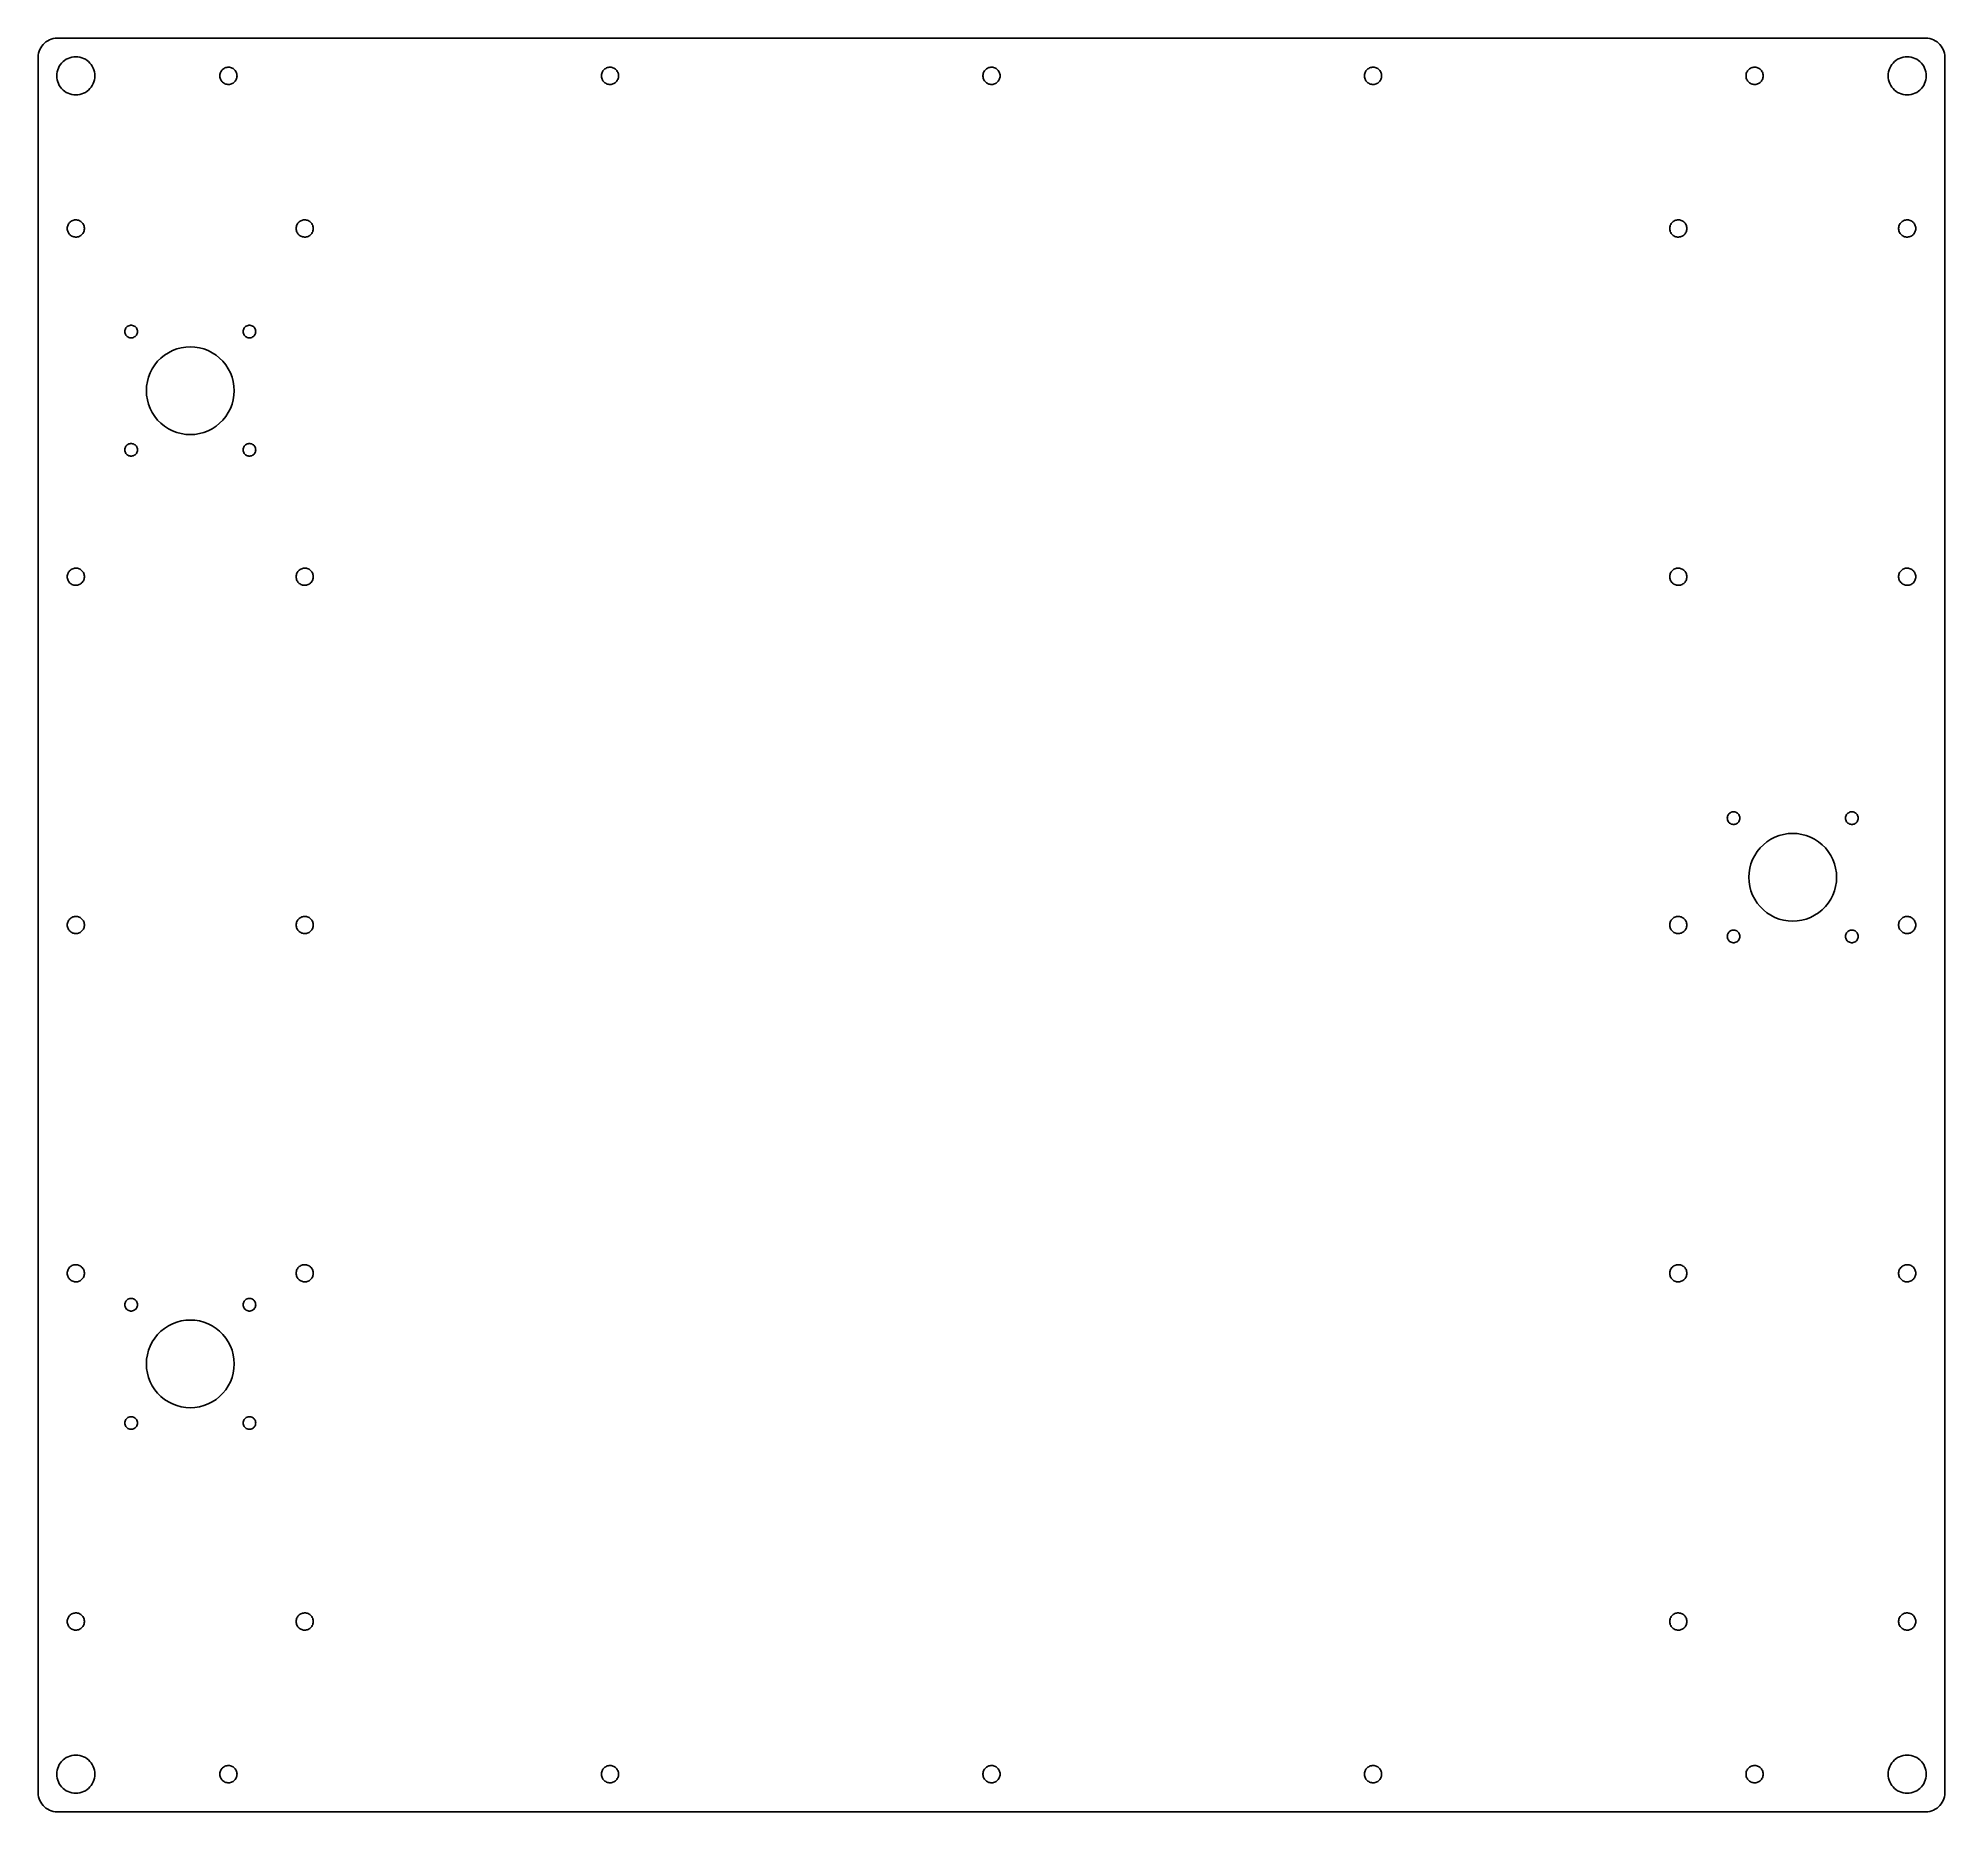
# Model space of a CAD drawing. Header units: metres. Extents: x -250 to 250, y -232 to 232.
import ezdxf

# ---------------------------------------------------------------- set-up
doc = ezdxf.new("R2010")
doc.units = ezdxf.units.M

msp = doc.modelspace()

# ---------------------------------------------------------------- linework, layer by layer
for p, q in [((-248.92, 230.314), (-249.205, 229.875)), ((-248.591, 230.721), (-248.92, 230.314)), ((-248.221, 231.091), (-248.591, 230.721)), ((-247.814, 231.42), (-248.221, 231.091)), ((-247.375, 231.705), (-247.814, 231.42)), ((-246.909, 231.943), (-247.375, 231.705)), ((-246.42, 232.13), (-246.909, 231.943)), ((-245.915, 232.266), (-246.42, 232.13)), ((-245.398, 232.348), (-245.915, 232.266)), ((-244.875, 232.375), (-245.398, 232.348)), ((244.875, 232.375), (-244.875, 232.375)), ((245.398, 232.348), (244.875, 232.375)), ((245.915, 232.266), (245.398, 232.348)), ((246.42, 232.13), (245.915, 232.266)), ((246.909, 231.943), (246.42, 232.13)), ((247.375, 231.705), (246.909, 231.943)), ((247.814, 231.42), (247.375, 231.705)), ((248.221, 231.091), (247.814, 231.42)), ((248.591, 230.721), (248.221, 231.091)), ((248.92, 230.314), (248.591, 230.721)), ((249.205, 229.875), (248.92, 230.314)), ((-249.848, 227.898), (-249.875, 227.375)), ((-249.875, 227.375), (-249.875, -227.375)), ((-249.766, 228.415), (-249.848, 227.898)), ((-249.63, 228.92), (-249.766, 228.415)), ((-249.443, 229.409), (-249.63, 228.92)), ((-249.205, 229.875), (-249.443, 229.409)), ((-244.568, 224.534), (-244.33, 225)), ((-244.33, 225), (-244.045, 225.439)), ((-244.045, 225.439), (-243.716, 225.846)), ((-243.716, 225.846), (-243.346, 226.216)), ((-243.346, 226.216), (-242.939, 226.545)), ((-242.939, 226.545), (-242.5, 226.83)), ((-242.5, 226.83), (-242.034, 227.068)), ((-242.034, 227.068), (-241.545, 227.255)), ((-241.545, 227.255), (-241.04, 227.391)), ((-241.04, 227.391), (-240.523, 227.473)), ((-240.523, 227.473), (-240, 227.5)), ((-240, 227.5), (-239.477, 227.473)), ((-239.477, 227.473), (-238.96, 227.391)), ((-238.96, 227.391), (-238.455, 227.255)), ((-238.455, 227.255), (-237.966, 227.068)), ((-237.966, 227.068), (-237.5, 226.83)), ((-237.5, 226.83), (-237.061, 226.545)), ((-237.061, 226.545), (-236.654, 226.216)), ((-236.654, 226.216), (-236.284, 225.846)), ((-236.284, 225.846), (-235.955, 225.439)), ((-235.955, 225.439), (-235.67, 225)), ((-235.67, 225), (-235.432, 224.534)), ((235.432, 224.534), (235.67, 225)), ((235.67, 225), (235.955, 225.439)), ((235.955, 225.439), (236.284, 225.846)), ((236.284, 225.846), (236.654, 226.216)), ((236.654, 226.216), (237.061, 226.545)), ((237.061, 226.545), (237.5, 226.83)), ((237.5, 226.83), (237.966, 227.068)), ((237.966, 227.068), (238.455, 227.255)), ((238.455, 227.255), (238.96, 227.391)), ((238.96, 227.391), (239.477, 227.473)), ((239.477, 227.473), (240, 227.5)), ((240, 227.5), (240.523, 227.473)), ((240.523, 227.473), (241.04, 227.391)), ((241.04, 227.391), (241.545, 227.255)), ((241.545, 227.255), (242.034, 227.068)), ((242.034, 227.068), (242.5, 226.83)), ((242.5, 226.83), (242.939, 226.545)), ((242.939, 226.545), (243.346, 226.216)), ((243.346, 226.216), (243.716, 225.846)), ((243.716, 225.846), (244.045, 225.439)), ((244.045, 225.439), (244.33, 225)), ((244.33, 225), (244.568, 224.534)), ((249.443, 229.409), (249.205, 229.875)), ((249.63, 228.92), (249.443, 229.409)), ((249.766, 228.415), (249.63, 228.92)), ((249.848, 227.898), (249.766, 228.415)), ((249.875, 227.375), (249.848, 227.898)), ((249.875, -227.375), (249.875, 227.375)), ((-245, 222.5), (-244.973, 223.023)), ((-244.973, 221.977), (-245, 222.5)), ((-244.973, 223.023), (-244.891, 223.54)), ((-244.891, 221.46), (-244.973, 221.977)), ((-244.891, 223.54), (-244.755, 224.045)), ((-244.755, 220.955), (-244.891, 221.46)), ((-244.755, 224.045), (-244.568, 224.534)), ((-244.568, 220.466), (-244.755, 220.955)), ((-244.33, 220), (-244.568, 220.466)), ((-244.045, 219.561), (-244.33, 220)), ((-235.67, 220), (-235.955, 219.561)), ((-235.432, 220.466), (-235.67, 220)), ((-235.432, 224.534), (-235.245, 224.045)), ((-235.245, 220.955), (-235.432, 220.466)), ((-235.245, 224.045), (-235.109, 223.54)), ((-235.109, 221.46), (-235.245, 220.955)), ((-235.109, 223.54), (-235.027, 223.023)), ((-235.027, 221.977), (-235.109, 221.46)), ((-235.027, 223.023), (-235, 222.5)), ((-235, 222.5), (-235.027, 221.977)), ((-202.247, 222.624), (-202.219, 222.87)), ((-202.247, 222.376), (-202.247, 222.624)), ((-202.219, 222.13), (-202.247, 222.376)), ((-202.219, 222.87), (-202.165, 223.112)), ((-202.165, 221.888), (-202.219, 222.13)), ((-202.165, 223.112), (-202.085, 223.347)), ((-202.085, 221.653), (-202.165, 221.888)), ((-202.085, 223.347), (-201.979, 223.571)), ((-201.979, 221.429), (-202.085, 221.653)), ((-201.979, 223.571), (-201.849, 223.782)), ((-201.849, 221.218), (-201.979, 221.429)), ((-201.849, 223.782), (-201.697, 223.978)), ((-201.697, 221.022), (-201.849, 221.218)), ((-201.697, 223.978), (-201.524, 224.155)), ((-201.524, 220.845), (-201.697, 221.022)), ((-201.524, 224.155), (-201.333, 224.313)), ((-201.333, 220.687), (-201.524, 220.845)), ((-201.333, 224.313), (-201.125, 224.449)), ((-201.125, 220.551), (-201.333, 220.687)), ((-201.125, 224.449), (-200.904, 224.56)), ((-200.904, 220.44), (-201.125, 220.551)), ((-200.904, 224.56), (-200.672, 224.647)), ((-200.672, 220.353), (-200.904, 220.44)), ((-200.672, 224.647), (-200.431, 224.708)), ((-200.431, 220.292), (-200.672, 220.353)), ((-200.431, 224.708), (-200.186, 224.742)), ((-200.186, 220.258), (-200.431, 220.292)), ((-200.186, 224.742), (-199.938, 224.749)), ((-199.938, 220.251), (-200.186, 220.258)), ((-199.938, 224.749), (-199.691, 224.729)), ((-199.691, 220.271), (-199.938, 220.251)), ((-199.691, 224.729), (-199.448, 224.681)), ((-199.448, 220.319), (-199.691, 220.271)), ((-199.448, 224.681), (-199.211, 224.607)), ((-199.211, 220.393), (-199.448, 220.319)), ((-199.211, 224.607), (-198.984, 224.508)), ((-198.984, 220.492), (-199.211, 220.393)), ((-198.984, 224.508), (-198.769, 224.384)), ((-198.769, 220.616), (-198.984, 220.492)), ((-198.769, 224.384), (-198.57, 224.237)), ((-198.57, 220.763), (-198.769, 220.616)), ((-198.57, 224.237), (-198.387, 224.069)), ((-198.387, 220.931), (-198.57, 220.763)), ((-198.387, 224.069), (-198.224, 223.882)), ((-198.224, 221.118), (-198.387, 220.931)), ((-198.224, 223.882), (-198.083, 223.678)), ((-198.083, 221.322), (-198.224, 221.118)), ((-198.083, 223.678), (-197.965, 223.46)), ((-197.965, 221.54), (-198.083, 221.322)), ((-197.965, 223.46), (-197.872, 223.231)), ((-197.872, 221.769), (-197.965, 221.54)), ((-197.872, 223.231), (-197.804, 222.992)), ((-197.804, 222.008), (-197.872, 221.769)), ((-197.804, 222.992), (-197.764, 222.748)), ((-197.764, 222.252), (-197.804, 222.008)), ((-197.764, 222.748), (-197.75, 222.5)), ((-197.75, 222.5), (-197.764, 222.252)), ((-102.247, 222.624), (-102.219, 222.87)), ((-102.247, 222.376), (-102.247, 222.624)), ((-102.219, 222.13), (-102.247, 222.376)), ((-102.219, 222.87), (-102.165, 223.112)), ((-102.165, 221.888), (-102.219, 222.13)), ((-102.165, 223.112), (-102.085, 223.347)), ((-102.085, 221.653), (-102.165, 221.888)), ((-102.085, 223.347), (-101.979, 223.571)), ((-101.979, 221.429), (-102.085, 221.653)), ((-101.979, 223.571), (-101.849, 223.782)), ((-101.849, 221.218), (-101.979, 221.429)), ((-101.849, 223.782), (-101.697, 223.978)), ((-101.697, 221.022), (-101.849, 221.218)), ((-101.697, 223.978), (-101.524, 224.155)), ((-101.524, 220.845), (-101.697, 221.022)), ((-101.524, 224.155), (-101.333, 224.313)), ((-101.333, 220.687), (-101.524, 220.845)), ((-101.333, 224.313), (-101.125, 224.449)), ((-101.125, 220.551), (-101.333, 220.687)), ((-101.125, 224.449), (-100.904, 224.56)), ((-100.904, 220.44), (-101.125, 220.551)), ((-100.904, 224.56), (-100.672, 224.647)), ((-100.672, 220.353), (-100.904, 220.44)), ((-100.672, 224.647), (-100.431, 224.708)), ((-100.431, 220.292), (-100.672, 220.353)), ((-100.431, 224.708), (-100.186, 224.742)), ((-100.186, 220.258), (-100.431, 220.292)), ((-100.186, 224.742), (-99.938, 224.749)), ((-99.938, 220.251), (-100.186, 220.258)), ((-99.938, 224.749), (-99.6909, 224.729)), ((-99.6909, 220.271), (-99.938, 220.251)), ((-99.6909, 224.729), (-99.4476, 224.681)), ((-99.4476, 220.319), (-99.6909, 220.271)), ((-99.4476, 224.681), (-99.2111, 224.607)), ((-99.2111, 220.393), (-99.4476, 220.319)), ((-99.2111, 224.607), (-98.984, 224.508)), ((-98.984, 220.492), (-99.2111, 220.393)), ((-98.984, 224.508), (-98.7694, 224.384)), ((-98.7694, 220.616), (-98.984, 220.492)), ((-98.7694, 224.384), (-98.5696, 224.237)), ((-98.5696, 220.763), (-98.7694, 220.616)), ((-98.5696, 224.237), (-98.3872, 224.069)), ((-98.3872, 220.931), (-98.5696, 220.763)), ((-98.3872, 224.069), (-98.2244, 223.882)), ((-98.2244, 221.118), (-98.3872, 220.931)), ((-98.2244, 223.882), (-98.0832, 223.678)), ((-98.0832, 221.322), (-98.2244, 221.118)), ((-98.0832, 223.678), (-97.9652, 223.46)), ((-97.9652, 221.54), (-98.0832, 221.322)), ((-97.9652, 223.46), (-97.8719, 223.231)), ((-97.8719, 221.769), (-97.9652, 221.54)), ((-97.8719, 223.231), (-97.8045, 222.992)), ((-97.8045, 222.008), (-97.8719, 221.769)), ((-97.8045, 222.992), (-97.7637, 222.748)), ((-97.7637, 222.252), (-97.8045, 222.008)), ((-97.7637, 222.748), (-97.75, 222.5)), ((-97.75, 222.5), (-97.7637, 222.252)), ((-2.24658, 222.624), (-2.2193, 222.87)), ((-2.24658, 222.376), (-2.24658, 222.624)), ((-2.2193, 222.13), (-2.24658, 222.376)), ((-2.2193, 222.87), (-2.1651, 223.112)), ((-2.1651, 221.888), (-2.2193, 222.13)), ((-2.1651, 223.112), (-2.08461, 223.347)), ((-2.08461, 221.653), (-2.1651, 221.888)), ((-2.08461, 223.347), (-1.97881, 223.571)), ((-1.97881, 221.429), (-2.08461, 221.653)), ((-1.97881, 223.571), (-1.849, 223.782)), ((-1.849, 221.218), (-1.97881, 221.429)), ((-1.849, 223.782), (-1.69673, 223.978)), ((-1.69673, 221.022), (-1.849, 221.218)), ((-1.69673, 223.978), (-1.52388, 224.155)), ((-1.52388, 220.845), (-1.69673, 221.022)), ((-1.52388, 224.155), (-1.33252, 224.313)), ((-1.33252, 220.687), (-1.52388, 220.845)), ((-1.33252, 224.313), (-1.125, 224.449)), ((-1.125, 220.551), (-1.33252, 220.687)), ((-1.125, 224.449), (-0.90381, 224.56)), ((-0.90381, 220.44), (-1.125, 220.551)), ((-0.90381, 224.56), (-0.67165, 224.647)), ((-0.67165, 220.353), (-0.90381, 220.44)), ((-0.67165, 224.647), (-0.43134, 224.708)), ((-0.43134, 220.292), (-0.67165, 220.353)), ((-0.43134, 224.708), (-0.18579, 224.742)), ((-0.18579, 220.258), (-0.43134, 220.292)), ((-0.18579, 224.742), (0.062, 224.749)), ((0.062, 220.251), (-0.18579, 220.258)), ((0.062, 224.749), (0.30904, 224.729)), ((0.30904, 220.271), (0.062, 220.251)), ((0.30904, 224.729), (0.55234, 224.681)), ((0.55234, 220.319), (0.30904, 220.271)), ((0.55234, 224.681), (0.78892, 224.607)), ((0.78892, 220.393), (0.55234, 220.319)), ((0.78892, 224.607), (1.01595, 224.508)), ((1.01595, 220.492), (0.78892, 220.393)), ((1.01595, 224.508), (1.23062, 224.384)), ((1.23062, 220.616), (1.01595, 220.492)), ((1.23062, 224.384), (1.43037, 224.237)), ((1.43037, 220.763), (1.23062, 220.616)), ((1.43037, 224.237), (1.61275, 224.069)), ((1.61275, 220.931), (1.43037, 220.763)), ((1.61275, 224.069), (1.77556, 223.882)), ((1.77556, 221.118), (1.61275, 220.931)), ((1.77556, 223.882), (1.91681, 223.678)), ((1.91681, 221.322), (1.77556, 221.118)), ((1.91681, 223.678), (2.03479, 223.46)), ((2.03479, 221.54), (1.91681, 221.322)), ((2.03479, 223.46), (2.12808, 223.231)), ((2.12808, 221.769), (2.03479, 221.54)), ((2.12808, 223.231), (2.19554, 222.992)), ((2.19554, 222.008), (2.12808, 221.769)), ((2.19554, 222.992), (2.23634, 222.748)), ((2.23634, 222.252), (2.19554, 222.008)), ((2.23634, 222.748), (2.25, 222.5)), ((2.25, 222.5), (2.23634, 222.252)), ((97.7534, 222.624), (97.7807, 222.87)), ((97.7534, 222.376), (97.7534, 222.624)), ((97.7807, 222.13), (97.7534, 222.376)), ((97.7807, 222.87), (97.8349, 223.112)), ((97.8349, 221.888), (97.7807, 222.13)), ((97.8349, 223.112), (97.9154, 223.347)), ((97.9154, 221.653), (97.8349, 221.888)), ((97.9154, 223.347), (98.0212, 223.571)), ((98.0212, 221.429), (97.9154, 221.653)), ((98.0212, 223.571), (98.151, 223.782)), ((98.151, 221.218), (98.0212, 221.429)), ((98.151, 223.782), (98.3033, 223.978)), ((98.3033, 221.022), (98.151, 221.218)), ((98.3033, 223.978), (98.4761, 224.155)), ((98.4761, 220.845), (98.3033, 221.022)), ((98.4761, 224.155), (98.6675, 224.313)), ((98.6675, 220.687), (98.4761, 220.845)), ((98.6675, 224.313), (98.875, 224.449)), ((98.875, 220.551), (98.6675, 220.687)), ((98.875, 224.449), (99.0962, 224.56)), ((99.0962, 220.44), (98.875, 220.551)), ((99.0962, 224.56), (99.3283, 224.647)), ((99.3283, 220.353), (99.0962, 220.44)), ((99.3283, 224.647), (99.5686, 224.708)), ((99.5686, 220.292), (99.3283, 220.353)), ((99.5686, 224.708), (99.8142, 224.742)), ((99.8142, 220.258), (99.5686, 220.292)), ((99.8142, 224.742), (100.062, 224.749)), ((100.062, 220.251), (99.8142, 220.258)), ((100.062, 224.749), (100.309, 224.729)), ((100.309, 220.271), (100.062, 220.251)), ((100.309, 224.729), (100.552, 224.681)), ((100.552, 220.319), (100.309, 220.271)), ((100.552, 224.681), (100.789, 224.607)), ((100.789, 220.393), (100.552, 220.319)), ((100.789, 224.607), (101.016, 224.508)), ((101.016, 220.492), (100.789, 220.393)), ((101.016, 224.508), (101.231, 224.384)), ((101.231, 220.616), (101.016, 220.492)), ((101.231, 224.384), (101.43, 224.237)), ((101.43, 220.763), (101.231, 220.616)), ((101.43, 224.237), (101.613, 224.069)), ((101.613, 220.931), (101.43, 220.763)), ((101.613, 224.069), (101.776, 223.882)), ((101.776, 221.118), (101.613, 220.931)), ((101.776, 223.882), (101.917, 223.678)), ((101.917, 221.322), (101.776, 221.118)), ((101.917, 223.678), (102.035, 223.46)), ((102.035, 221.54), (101.917, 221.322)), ((102.035, 223.46), (102.128, 223.231)), ((102.128, 221.769), (102.035, 221.54)), ((102.128, 223.231), (102.196, 222.992)), ((102.196, 222.008), (102.128, 221.769)), ((102.196, 222.992), (102.236, 222.748)), ((102.236, 222.252), (102.196, 222.008)), ((102.236, 222.748), (102.25, 222.5)), ((102.25, 222.5), (102.236, 222.252)), ((197.753, 222.624), (197.781, 222.87)), ((197.753, 222.376), (197.753, 222.624)), ((197.781, 222.13), (197.753, 222.376)), ((197.781, 222.87), (197.835, 223.112)), ((197.835, 221.888), (197.781, 222.13)), ((197.835, 223.112), (197.915, 223.347)), ((197.915, 221.653), (197.835, 221.888)), ((197.915, 223.347), (198.021, 223.571)), ((198.021, 221.429), (197.915, 221.653)), ((198.021, 223.571), (198.151, 223.782)), ((198.151, 221.218), (198.021, 221.429)), ((198.151, 223.782), (198.303, 223.978)), ((198.303, 221.022), (198.151, 221.218)), ((198.303, 223.978), (198.476, 224.155)), ((198.476, 220.845), (198.303, 221.022)), ((198.476, 224.155), (198.667, 224.313)), ((198.667, 220.687), (198.476, 220.845)), ((198.667, 224.313), (198.875, 224.449)), ((198.875, 220.551), (198.667, 220.687)), ((198.875, 224.449), (199.096, 224.56)), ((199.096, 220.44), (198.875, 220.551)), ((199.096, 224.56), (199.328, 224.647)), ((199.328, 220.353), (199.096, 220.44)), ((199.328, 224.647), (199.569, 224.708)), ((199.569, 220.292), (199.328, 220.353)), ((199.569, 224.708), (199.814, 224.742)), ((199.814, 220.258), (199.569, 220.292)), ((199.814, 224.742), (200.062, 224.749)), ((200.062, 220.251), (199.814, 220.258)), ((200.062, 224.749), (200.309, 224.729)), ((200.309, 220.271), (200.062, 220.251)), ((200.309, 224.729), (200.552, 224.681)), ((200.552, 220.319), (200.309, 220.271)), ((200.552, 224.681), (200.789, 224.607)), ((200.789, 220.393), (200.552, 220.319)), ((200.789, 224.607), (201.016, 224.508)), ((201.016, 220.492), (200.789, 220.393)), ((201.016, 224.508), (201.231, 224.384)), ((201.231, 220.616), (201.016, 220.492)), ((201.231, 224.384), (201.43, 224.237)), ((201.43, 220.763), (201.231, 220.616)), ((201.43, 224.237), (201.613, 224.069)), ((201.613, 220.931), (201.43, 220.763)), ((201.613, 224.069), (201.776, 223.882)), ((201.776, 221.118), (201.613, 220.931)), ((201.776, 223.882), (201.917, 223.678)), ((201.917, 221.322), (201.776, 221.118)), ((201.917, 223.678), (202.035, 223.46)), ((202.035, 221.54), (201.917, 221.322)), ((202.035, 223.46), (202.128, 223.231)), ((202.128, 221.769), (202.035, 221.54)), ((202.128, 223.231), (202.196, 222.992)), ((202.196, 222.008), (202.128, 221.769)), ((202.196, 222.992), (202.236, 222.748)), ((202.236, 222.252), (202.196, 222.008)), ((202.236, 222.748), (202.25, 222.5)), ((202.25, 222.5), (202.236, 222.252)), ((235, 222.5), (235.027, 223.023)), ((235.027, 221.977), (235, 222.5)), ((235.027, 223.023), (235.109, 223.54)), ((235.109, 221.46), (235.027, 221.977)), ((235.109, 223.54), (235.245, 224.045)), ((235.245, 220.955), (235.109, 221.46)), ((235.245, 224.045), (235.432, 224.534)), ((235.432, 220.466), (235.245, 220.955)), ((235.67, 220), (235.432, 220.466)), ((235.955, 219.561), (235.67, 220)), ((244.33, 220), (244.045, 219.561)), ((244.568, 220.466), (244.33, 220)), ((244.568, 224.534), (244.755, 224.045)), ((244.755, 220.955), (244.568, 220.466)), ((244.755, 224.045), (244.891, 223.54)), ((244.891, 221.46), (244.755, 220.955)), ((244.891, 223.54), (244.973, 223.023)), ((244.973, 221.977), (244.891, 221.46)), ((244.973, 223.023), (245, 222.5)), ((245, 222.5), (244.973, 221.977)), ((-243.716, 219.154), (-244.045, 219.561)), ((-243.346, 218.784), (-243.716, 219.154)), ((-242.939, 218.455), (-243.346, 218.784)), ((-242.5, 218.17), (-242.939, 218.455)), ((-242.034, 217.932), (-242.5, 218.17)), ((-241.545, 217.745), (-242.034, 217.932)), ((-241.04, 217.609), (-241.545, 217.745)), ((-240.523, 217.527), (-241.04, 217.609)), ((-240, 217.5), (-240.523, 217.527)), ((-239.477, 217.527), (-240, 217.5)), ((-238.96, 217.609), (-239.477, 217.527)), ((-238.455, 217.745), (-238.96, 217.609)), ((-237.966, 217.932), (-238.455, 217.745)), ((-237.5, 218.17), (-237.966, 217.932)), ((-237.061, 218.455), (-237.5, 218.17)), ((-236.654, 218.784), (-237.061, 218.455)), ((-236.284, 219.154), (-236.654, 218.784)), ((-235.955, 219.561), (-236.284, 219.154)), ((236.284, 219.154), (235.955, 219.561)), ((236.654, 218.784), (236.284, 219.154)), ((237.061, 218.455), (236.654, 218.784)), ((237.5, 218.17), (237.061, 218.455)), ((237.966, 217.932), (237.5, 218.17)), ((238.455, 217.745), (237.966, 217.932)), ((238.96, 217.609), (238.455, 217.745)), ((239.477, 217.527), (238.96, 217.609)), ((240, 217.5), (239.477, 217.527)), ((240.523, 217.527), (240, 217.5)), ((241.04, 217.609), (240.523, 217.527)), ((241.545, 217.745), (241.04, 217.609)), ((242.034, 217.932), (241.545, 217.745)), ((242.5, 218.17), (242.034, 217.932)), ((242.939, 218.455), (242.5, 218.17)), ((243.346, 218.784), (242.939, 218.455)), ((243.716, 219.154), (243.346, 218.784)), ((244.045, 219.561), (243.716, 219.154)), ((-242.25, 182.5), (-242.236, 182.748)), ((-242.236, 182.252), (-242.25, 182.5)), ((-242.236, 182.748), (-242.196, 182.992)), ((-242.196, 182.008), (-242.236, 182.252)), ((-242.196, 182.992), (-242.128, 183.231)), ((-242.128, 181.769), (-242.196, 182.008)), ((-242.128, 183.231), (-242.035, 183.46)), ((-242.035, 181.54), (-242.128, 181.769)), ((-242.035, 183.46), (-241.917, 183.678)), ((-241.917, 181.322), (-242.035, 181.54)), ((-241.917, 183.678), (-241.776, 183.882)), ((-241.776, 181.118), (-241.917, 181.322)), ((-241.776, 183.882), (-241.613, 184.069)), ((-241.613, 180.931), (-241.776, 181.118)), ((-241.613, 184.069), (-241.43, 184.237)), ((-241.43, 180.763), (-241.613, 180.931)), ((-241.43, 184.237), (-241.231, 184.384)), ((-241.231, 180.616), (-241.43, 180.763)), ((-241.231, 184.384), (-241.016, 184.508)), ((-241.016, 180.492), (-241.231, 180.616)), ((-241.016, 184.508), (-240.789, 184.607)), ((-240.789, 180.393), (-241.016, 180.492)), ((-240.789, 184.607), (-240.552, 184.681)), ((-240.552, 180.319), (-240.789, 180.393)), ((-240.552, 184.681), (-240.309, 184.729)), ((-240.309, 180.271), (-240.552, 180.319)), ((-240.309, 184.729), (-240.062, 184.749)), ((-240.062, 180.251), (-240.309, 180.271)), ((-240.062, 184.749), (-239.814, 184.742)), ((-239.814, 180.258), (-240.062, 180.251)), ((-239.814, 184.742), (-239.569, 184.708)), ((-239.569, 180.292), (-239.814, 180.258)), ((-239.569, 184.708), (-239.328, 184.647)), ((-239.328, 180.353), (-239.569, 180.292)), ((-239.328, 184.647), (-239.096, 184.56)), ((-239.096, 180.44), (-239.328, 180.353)), ((-239.096, 184.56), (-238.875, 184.449)), ((-238.875, 180.551), (-239.096, 180.44)), ((-238.875, 184.449), (-238.667, 184.313)), ((-238.667, 180.687), (-238.875, 180.551)), ((-238.667, 184.313), (-238.476, 184.155)), ((-238.476, 180.845), (-238.667, 180.687)), ((-238.476, 184.155), (-238.303, 183.978)), ((-238.303, 181.022), (-238.476, 180.845)), ((-238.303, 183.978), (-238.151, 183.782)), ((-238.151, 181.218), (-238.303, 181.022)), ((-238.151, 183.782), (-238.021, 183.571)), ((-238.021, 181.429), (-238.151, 181.218)), ((-238.021, 183.571), (-237.915, 183.347)), ((-237.915, 181.653), (-238.021, 181.429)), ((-237.915, 183.347), (-237.835, 183.112)), ((-237.835, 181.888), (-237.915, 181.653)), ((-237.835, 183.112), (-237.781, 182.87)), ((-237.781, 182.13), (-237.835, 181.888)), ((-237.781, 182.87), (-237.753, 182.624)), ((-237.753, 182.376), (-237.781, 182.13)), ((-237.753, 182.624), (-237.753, 182.376)), ((-182.25, 182.5), (-182.236, 182.748)), ((-182.236, 182.252), (-182.25, 182.5)), ((-182.236, 182.748), (-182.196, 182.992)), ((-182.196, 182.008), (-182.236, 182.252)), ((-182.196, 182.992), (-182.128, 183.231)), ((-182.128, 181.769), (-182.196, 182.008)), ((-182.128, 183.231), (-182.035, 183.46)), ((-182.035, 181.54), (-182.128, 181.769)), ((-182.035, 183.46), (-181.917, 183.678)), ((-181.917, 181.322), (-182.035, 181.54)), ((-181.917, 183.678), (-181.776, 183.882)), ((-181.776, 181.118), (-181.917, 181.322)), ((-181.776, 183.882), (-181.613, 184.069)), ((-181.613, 180.931), (-181.776, 181.118)), ((-181.613, 184.069), (-181.43, 184.237)), ((-181.43, 180.763), (-181.613, 180.931)), ((-181.43, 184.237), (-181.231, 184.384)), ((-181.231, 180.616), (-181.43, 180.763)), ((-181.231, 184.384), (-181.016, 184.508)), ((-181.016, 180.492), (-181.231, 180.616)), ((-181.016, 184.508), (-180.789, 184.607)), ((-180.789, 180.393), (-181.016, 180.492)), ((-180.789, 184.607), (-180.552, 184.681)), ((-180.552, 180.319), (-180.789, 180.393)), ((-180.552, 184.681), (-180.309, 184.729)), ((-180.309, 180.271), (-180.552, 180.319)), ((-180.309, 184.729), (-180.062, 184.749)), ((-180.062, 180.251), (-180.309, 180.271)), ((-180.062, 184.749), (-179.814, 184.742)), ((-179.814, 180.258), (-180.062, 180.251)), ((-179.814, 184.742), (-179.569, 184.708)), ((-179.569, 180.292), (-179.814, 180.258)), ((-179.569, 184.708), (-179.328, 184.647)), ((-179.328, 180.353), (-179.569, 180.292)), ((-179.328, 184.647), (-179.096, 184.56)), ((-179.096, 180.44), (-179.328, 180.353)), ((-179.096, 184.56), (-178.875, 184.449)), ((-178.875, 180.551), (-179.096, 180.44)), ((-178.875, 184.449), (-178.667, 184.313)), ((-178.667, 180.687), (-178.875, 180.551)), ((-178.667, 184.313), (-178.476, 184.155)), ((-178.476, 180.845), (-178.667, 180.687)), ((-178.476, 184.155), (-178.303, 183.978)), ((-178.303, 181.022), (-178.476, 180.845)), ((-178.303, 183.978), (-178.151, 183.782)), ((-178.151, 181.218), (-178.303, 181.022)), ((-178.151, 183.782), (-178.021, 183.571)), ((-178.021, 181.429), (-178.151, 181.218)), ((-178.021, 183.571), (-177.915, 183.347)), ((-177.915, 181.653), (-178.021, 181.429)), ((-177.915, 183.347), (-177.835, 183.112)), ((-177.835, 181.888), (-177.915, 181.653)), ((-177.835, 183.112), (-177.781, 182.87)), ((-177.781, 182.13), (-177.835, 181.888)), ((-177.781, 182.87), (-177.753, 182.624)), ((-177.753, 182.376), (-177.781, 182.13)), ((-177.753, 182.624), (-177.753, 182.376)), ((177.753, 182.624), (177.781, 182.87)), ((177.753, 182.376), (177.753, 182.624)), ((177.781, 182.13), (177.753, 182.376)), ((177.781, 182.87), (177.835, 183.112)), ((177.835, 181.888), (177.781, 182.13)), ((177.835, 183.112), (177.915, 183.347)), ((177.915, 181.653), (177.835, 181.888)), ((177.915, 183.347), (178.021, 183.571)), ((178.021, 181.429), (177.915, 181.653)), ((178.021, 183.571), (178.151, 183.782)), ((178.151, 181.218), (178.021, 181.429)), ((178.151, 183.782), (178.303, 183.978)), ((178.303, 181.022), (178.151, 181.218)), ((178.303, 183.978), (178.476, 184.155)), ((178.476, 180.845), (178.303, 181.022)), ((178.476, 184.155), (178.667, 184.313)), ((178.667, 180.687), (178.476, 180.845)), ((178.667, 184.313), (178.875, 184.449)), ((178.875, 180.551), (178.667, 180.687)), ((178.875, 184.449), (179.096, 184.56)), ((179.096, 180.44), (178.875, 180.551)), ((179.096, 184.56), (179.328, 184.647)), ((179.328, 180.353), (179.096, 180.44)), ((179.328, 184.647), (179.569, 184.708)), ((179.569, 180.292), (179.328, 180.353)), ((179.569, 184.708), (179.814, 184.742)), ((179.814, 180.258), (179.569, 180.292)), ((179.814, 184.742), (180.062, 184.749)), ((180.062, 180.251), (179.814, 180.258)), ((180.062, 184.749), (180.309, 184.729)), ((180.309, 180.271), (180.062, 180.251)), ((180.309, 184.729), (180.552, 184.681)), ((180.552, 180.319), (180.309, 180.271)), ((180.552, 184.681), (180.789, 184.607)), ((180.789, 180.393), (180.552, 180.319)), ((180.789, 184.607), (181.016, 184.508)), ((181.016, 180.492), (180.789, 180.393)), ((181.016, 184.508), (181.231, 184.384)), ((181.231, 180.616), (181.016, 180.492)), ((181.231, 184.384), (181.43, 184.237)), ((181.43, 180.763), (181.231, 180.616)), ((181.43, 184.237), (181.613, 184.069)), ((181.613, 180.931), (181.43, 180.763)), ((181.613, 184.069), (181.776, 183.882)), ((181.776, 181.118), (181.613, 180.931)), ((181.776, 183.882), (181.917, 183.678)), ((181.917, 181.322), (181.776, 181.118)), ((181.917, 183.678), (182.035, 183.46)), ((182.035, 181.54), (181.917, 181.322)), ((182.035, 183.46), (182.128, 183.231)), ((182.128, 181.769), (182.035, 181.54)), ((182.128, 183.231), (182.196, 182.992)), ((182.196, 182.008), (182.128, 181.769)), ((182.196, 182.992), (182.236, 182.748)), ((182.236, 182.252), (182.196, 182.008)), ((182.236, 182.748), (182.25, 182.5)), ((182.25, 182.5), (182.236, 182.252)), ((237.753, 182.624), (237.781, 182.87)), ((237.753, 182.376), (237.753, 182.624)), ((237.781, 182.13), (237.753, 182.376)), ((237.781, 182.87), (237.835, 183.112)), ((237.835, 181.888), (237.781, 182.13)), ((237.835, 183.112), (237.915, 183.347)), ((237.915, 181.653), (237.835, 181.888)), ((237.915, 183.347), (238.021, 183.571)), ((238.021, 181.429), (237.915, 181.653)), ((238.021, 183.571), (238.151, 183.782)), ((238.151, 181.218), (238.021, 181.429)), ((238.151, 183.782), (238.303, 183.978)), ((238.303, 181.022), (238.151, 181.218)), ((238.303, 183.978), (238.476, 184.155)), ((238.476, 180.845), (238.303, 181.022)), ((238.476, 184.155), (238.667, 184.313)), ((238.667, 180.687), (238.476, 180.845)), ((238.667, 184.313), (238.875, 184.449)), ((238.875, 180.551), (238.667, 180.687)), ((238.875, 184.449), (239.096, 184.56)), ((239.096, 180.44), (238.875, 180.551)), ((239.096, 184.56), (239.328, 184.647)), ((239.328, 180.353), (239.096, 180.44)), ((239.328, 184.647), (239.569, 184.708)), ((239.569, 180.292), (239.328, 180.353)), ((239.569, 184.708), (239.814, 184.742)), ((239.814, 180.258), (239.569, 180.292)), ((239.814, 184.742), (240.062, 184.749)), ((240.062, 180.251), (239.814, 180.258)), ((240.062, 184.749), (240.309, 184.729)), ((240.309, 180.271), (240.062, 180.251)), ((240.309, 184.729), (240.552, 184.681)), ((240.552, 180.319), (240.309, 180.271)), ((240.552, 184.681), (240.789, 184.607)), ((240.789, 180.393), (240.552, 180.319)), ((240.789, 184.607), (241.016, 184.508)), ((241.016, 180.492), (240.789, 180.393)), ((241.016, 184.508), (241.231, 184.384)), ((241.231, 180.616), (241.016, 180.492)), ((241.231, 184.384), (241.43, 184.237)), ((241.43, 180.763), (241.231, 180.616)), ((241.43, 184.237), (241.613, 184.069)), ((241.613, 180.931), (241.43, 180.763)), ((241.613, 184.069), (241.776, 183.882)), ((241.776, 181.118), (241.613, 180.931)), ((241.776, 183.882), (241.917, 183.678)), ((241.917, 181.322), (241.776, 181.118)), ((241.917, 183.678), (242.035, 183.46)), ((242.035, 181.54), (241.917, 181.322)), ((242.035, 183.46), (242.128, 183.231)), ((242.128, 181.769), (242.035, 181.54)), ((242.128, 183.231), (242.196, 182.992)), ((242.196, 182.008), (242.128, 181.769)), ((242.196, 182.992), (242.236, 182.748)), ((242.236, 182.252), (242.196, 182.008)), ((242.236, 182.748), (242.25, 182.5)), ((242.25, 182.5), (242.236, 182.252)), ((-227.15, 155.5), (-227.132, 155.746)), ((-227.132, 155.254), (-227.15, 155.5)), ((-227.132, 155.746), (-227.077, 155.986)), ((-227.077, 155.014), (-227.132, 155.254)), ((-227.077, 155.986), (-226.987, 156.216)), ((-226.987, 154.784), (-227.077, 155.014)), ((-226.987, 156.216), (-226.863, 156.429)), ((-226.863, 156.429), (-226.71, 156.622)), ((-226.71, 156.622), (-226.529, 156.79)), ((-226.529, 156.79), (-226.325, 156.929)), ((-226.325, 156.929), (-226.103, 157.036)), ((-226.103, 157.036), (-225.867, 157.109)), ((-225.867, 157.109), (-225.623, 157.145)), ((-225.623, 157.145), (-225.377, 157.145)), ((-225.377, 157.145), (-225.133, 157.109)), ((-225.133, 157.109), (-224.897, 157.036)), ((-224.897, 157.036), (-224.675, 156.929)), ((-224.675, 156.929), (-224.471, 156.79)), ((-224.471, 156.79), (-224.29, 156.622)), ((-224.29, 156.622), (-224.137, 156.429)), ((-224.137, 156.429), (-224.013, 156.216)), ((-224.013, 156.216), (-223.923, 155.986)), ((-223.923, 155.014), (-224.013, 154.784)), ((-223.923, 155.986), (-223.868, 155.746)), ((-223.868, 155.254), (-223.923, 155.014)), ((-223.868, 155.746), (-223.85, 155.5)), ((-223.85, 155.5), (-223.868, 155.254)), ((-196.15, 155.5), (-196.132, 155.746)), ((-196.132, 155.254), (-196.15, 155.5)), ((-196.132, 155.746), (-196.077, 155.986)), ((-196.077, 155.014), (-196.132, 155.254)), ((-196.077, 155.986), (-195.987, 156.216)), ((-195.987, 154.784), (-196.077, 155.014)), ((-195.987, 156.216), (-195.863, 156.429)), ((-195.863, 156.429), (-195.71, 156.622)), ((-195.71, 156.622), (-195.529, 156.79)), ((-195.529, 156.79), (-195.325, 156.929)), ((-195.325, 156.929), (-195.103, 157.036)), ((-195.103, 157.036), (-194.867, 157.109)), ((-194.867, 157.109), (-194.623, 157.145)), ((-194.623, 157.145), (-194.377, 157.145)), ((-194.377, 157.145), (-194.133, 157.109)), ((-194.133, 157.109), (-193.897, 157.036)), ((-193.897, 157.036), (-193.675, 156.929)), ((-193.675, 156.929), (-193.471, 156.79)), ((-193.471, 156.79), (-193.29, 156.622)), ((-193.29, 156.622), (-193.137, 156.429)), ((-193.137, 156.429), (-193.013, 156.216)), ((-193.013, 156.216), (-192.923, 155.986)), ((-192.923, 155.014), (-193.013, 154.784)), ((-192.923, 155.986), (-192.868, 155.746)), ((-192.868, 155.254), (-192.923, 155.014)), ((-192.868, 155.746), (-192.85, 155.5)), ((-192.85, 155.5), (-192.868, 155.254)), ((-226.863, 154.571), (-226.987, 154.784)), ((-226.71, 154.378), (-226.863, 154.571)), ((-226.529, 154.21), (-226.71, 154.378)), ((-226.325, 154.071), (-226.529, 154.21)), ((-226.103, 153.964), (-226.325, 154.071)), ((-225.867, 153.891), (-226.103, 153.964)), ((-225.623, 153.855), (-225.867, 153.891)), ((-225.377, 153.855), (-225.623, 153.855)), ((-225.133, 153.891), (-225.377, 153.855)), ((-224.897, 153.964), (-225.133, 153.891)), ((-224.675, 154.071), (-224.897, 153.964)), ((-224.471, 154.21), (-224.675, 154.071)), ((-224.29, 154.378), (-224.471, 154.21)), ((-224.137, 154.571), (-224.29, 154.378)), ((-224.013, 154.784), (-224.137, 154.571)), ((-216.76, 149.304), (-215.75, 149.959)), ((-215.75, 149.959), (-214.677, 150.506)), ((-214.677, 150.506), (-213.554, 150.937)), ((-213.554, 150.937), (-212.391, 151.249)), ((-212.391, 151.249), (-211.202, 151.437)), ((-211.202, 151.437), (-210, 151.5)), ((-210, 151.5), (-208.798, 151.437)), ((-208.798, 151.437), (-207.609, 151.249)), ((-207.609, 151.249), (-206.446, 150.937)), ((-206.446, 150.937), (-205.323, 150.506)), ((-205.323, 150.506), (-204.25, 149.959)), ((-204.25, 149.959), (-203.24, 149.304)), ((-195.863, 154.571), (-195.987, 154.784)), ((-195.71, 154.378), (-195.863, 154.571)), ((-195.529, 154.21), (-195.71, 154.378)), ((-195.325, 154.071), (-195.529, 154.21)), ((-195.103, 153.964), (-195.325, 154.071)), ((-194.867, 153.891), (-195.103, 153.964)), ((-194.623, 153.855), (-194.867, 153.891)), ((-194.377, 153.855), (-194.623, 153.855)), ((-194.133, 153.891), (-194.377, 153.855)), ((-193.897, 153.964), (-194.133, 153.891)), ((-193.675, 154.071), (-193.897, 153.964)), ((-193.471, 154.21), (-193.675, 154.071)), ((-193.29, 154.378), (-193.471, 154.21)), ((-193.137, 154.571), (-193.29, 154.378)), ((-193.013, 154.784), (-193.137, 154.571)), ((-220.506, 144.677), (-219.959, 145.75)), ((-219.959, 145.75), (-219.304, 146.76)), ((-219.304, 146.76), (-218.546, 147.695)), ((-218.546, 147.695), (-217.695, 148.546)), ((-217.695, 148.546), (-216.76, 149.304)), ((-203.24, 149.304), (-202.305, 148.546)), ((-202.305, 148.546), (-201.454, 147.695)), ((-201.454, 147.695), (-200.696, 146.76)), ((-200.696, 146.76), (-200.041, 145.75)), ((-200.041, 145.75), (-199.494, 144.677)), ((-221.5, 140), (-221.437, 141.202)), ((-221.437, 138.798), (-221.5, 140)), ((-221.437, 141.202), (-221.249, 142.391)), ((-221.249, 142.391), (-220.937, 143.554)), ((-220.937, 143.554), (-220.506, 144.677)), ((-199.494, 144.677), (-199.063, 143.554)), ((-199.063, 143.554), (-198.751, 142.391)), ((-198.751, 142.391), (-198.563, 141.202)), ((-198.563, 141.202), (-198.5, 140)), ((-198.5, 140), (-198.563, 138.798)), ((-221.249, 137.609), (-221.437, 138.798)), ((-220.937, 136.446), (-221.249, 137.609)), ((-220.506, 135.323), (-220.937, 136.446)), ((-219.959, 134.25), (-220.506, 135.323)), ((-199.494, 135.323), (-200.041, 134.25)), ((-199.063, 136.446), (-199.494, 135.323)), ((-198.751, 137.609), (-199.063, 136.446)), ((-198.563, 138.798), (-198.751, 137.609)), ((-219.304, 133.24), (-219.959, 134.25)), ((-218.546, 132.305), (-219.304, 133.24)), ((-217.695, 131.454), (-218.546, 132.305)), ((-216.76, 130.696), (-217.695, 131.454)), ((-215.75, 130.041), (-216.76, 130.696)), ((-214.677, 129.494), (-215.75, 130.041)), ((-204.25, 130.041), (-205.323, 129.494)), ((-203.24, 130.696), (-204.25, 130.041)), ((-202.305, 131.454), (-203.24, 130.696)), ((-201.454, 132.305), (-202.305, 131.454)), ((-200.696, 133.24), (-201.454, 132.305)), ((-200.041, 134.25), (-200.696, 133.24)), ((-227.132, 124.746), (-227.077, 124.986)), ((-227.077, 124.986), (-226.987, 125.216)), ((-226.987, 125.216), (-226.863, 125.429)), ((-226.863, 125.429), (-226.71, 125.622)), ((-226.71, 125.622), (-226.529, 125.79)), ((-226.529, 125.79), (-226.325, 125.929)), ((-226.325, 125.929), (-226.103, 126.036)), ((-226.103, 126.036), (-225.867, 126.109)), ((-225.867, 126.109), (-225.623, 126.145)), ((-225.623, 126.145), (-225.377, 126.145)), ((-225.377, 126.145), (-225.133, 126.109)), ((-225.133, 126.109), (-224.897, 126.036)), ((-224.897, 126.036), (-224.675, 125.929)), ((-224.675, 125.929), (-224.471, 125.79)), ((-224.471, 125.79), (-224.29, 125.622)), ((-224.29, 125.622), (-224.137, 125.429)), ((-224.137, 125.429), (-224.013, 125.216)), ((-224.013, 125.216), (-223.923, 124.986)), ((-223.923, 124.986), (-223.868, 124.746)), ((-213.554, 129.063), (-214.677, 129.494)), ((-212.391, 128.751), (-213.554, 129.063)), ((-211.202, 128.563), (-212.391, 128.751)), ((-210, 128.5), (-211.202, 128.563)), ((-208.798, 128.563), (-210, 128.5)), ((-207.609, 128.751), (-208.798, 128.563)), ((-206.446, 129.063), (-207.609, 128.751)), ((-205.323, 129.494), (-206.446, 129.063)), ((-196.132, 124.746), (-196.077, 124.986)), ((-196.077, 124.986), (-195.987, 125.216)), ((-195.987, 125.216), (-195.863, 125.429)), ((-195.863, 125.429), (-195.71, 125.622)), ((-195.71, 125.622), (-195.529, 125.79)), ((-195.529, 125.79), (-195.325, 125.929)), ((-195.325, 125.929), (-195.103, 126.036)), ((-195.103, 126.036), (-194.867, 126.109)), ((-194.867, 126.109), (-194.623, 126.145)), ((-194.623, 126.145), (-194.377, 126.145)), ((-194.377, 126.145), (-194.133, 126.109)), ((-194.133, 126.109), (-193.897, 126.036)), ((-193.897, 126.036), (-193.675, 125.929)), ((-193.675, 125.929), (-193.471, 125.79)), ((-193.471, 125.79), (-193.29, 125.622)), ((-193.29, 125.622), (-193.137, 125.429)), ((-193.137, 125.429), (-193.013, 125.216)), ((-193.013, 125.216), (-192.923, 124.986)), ((-192.923, 124.986), (-192.868, 124.746)), ((-227.15, 124.5), (-227.132, 124.746)), ((-227.132, 124.254), (-227.15, 124.5)), ((-227.077, 124.014), (-227.132, 124.254)), ((-226.987, 123.784), (-227.077, 124.014)), ((-226.863, 123.571), (-226.987, 123.784)), ((-226.71, 123.378), (-226.863, 123.571)), ((-226.529, 123.21), (-226.71, 123.378)), ((-226.325, 123.071), (-226.529, 123.21)), ((-226.103, 122.964), (-226.325, 123.071)), ((-225.867, 122.891), (-226.103, 122.964)), ((-225.623, 122.855), (-225.867, 122.891)), ((-225.377, 122.855), (-225.623, 122.855)), ((-225.133, 122.891), (-225.377, 122.855)), ((-224.897, 122.964), (-225.133, 122.891)), ((-224.675, 123.071), (-224.897, 122.964)), ((-224.471, 123.21), (-224.675, 123.071)), ((-224.29, 123.378), (-224.471, 123.21)), ((-224.137, 123.571), (-224.29, 123.378)), ((-224.013, 123.784), (-224.137, 123.571)), ((-223.923, 124.014), (-224.013, 123.784)), ((-223.868, 124.254), (-223.923, 124.014)), ((-223.868, 124.746), (-223.85, 124.5)), ((-223.85, 124.5), (-223.868, 124.254)), ((-196.15, 124.5), (-196.132, 124.746)), ((-196.132, 124.254), (-196.15, 124.5)), ((-196.077, 124.014), (-196.132, 124.254)), ((-195.987, 123.784), (-196.077, 124.014)), ((-195.863, 123.571), (-195.987, 123.784)), ((-195.71, 123.378), (-195.863, 123.571)), ((-195.529, 123.21), (-195.71, 123.378)), ((-195.325, 123.071), (-195.529, 123.21)), ((-195.103, 122.964), (-195.325, 123.071)), ((-194.867, 122.891), (-195.103, 122.964)), ((-194.623, 122.855), (-194.867, 122.891)), ((-194.377, 122.855), (-194.623, 122.855)), ((-194.133, 122.891), (-194.377, 122.855)), ((-193.897, 122.964), (-194.133, 122.891)), ((-193.675, 123.071), (-193.897, 122.964)), ((-193.471, 123.21), (-193.675, 123.071)), ((-193.29, 123.378), (-193.471, 123.21)), ((-193.137, 123.571), (-193.29, 123.378)), ((-193.013, 123.784), (-193.137, 123.571)), ((-192.923, 124.014), (-193.013, 123.784)), ((-192.868, 124.254), (-192.923, 124.014)), ((-192.868, 124.746), (-192.85, 124.5)), ((-192.85, 124.5), (-192.868, 124.254)), ((-242.25, 91.25), (-242.236, 91.4975)), ((-242.236, 91.0025), (-242.25, 91.25)), ((-242.236, 91.4975), (-242.196, 91.742)), ((-242.196, 90.758), (-242.236, 91.0025)), ((-242.196, 91.742), (-242.128, 91.9806)), ((-242.128, 90.5194), (-242.196, 90.758)), ((-242.128, 91.9806), (-242.035, 92.2102)), ((-242.035, 90.2897), (-242.128, 90.5194)), ((-242.035, 92.2102), (-241.917, 92.4283)), ((-241.917, 90.0717), (-242.035, 90.2897)), ((-241.917, 92.4283), (-241.776, 92.632)), ((-241.776, 89.868), (-241.917, 90.0717)), ((-241.776, 92.632), (-241.613, 92.8189)), ((-241.613, 92.8189), (-241.43, 92.9868)), ((-241.43, 92.9868), (-241.231, 93.1336)), ((-241.231, 93.1336), (-241.016, 93.2576)), ((-241.016, 93.2576), (-240.789, 93.3571)), ((-240.789, 93.3571), (-240.552, 93.4312)), ((-240.552, 93.4312), (-240.309, 93.4787)), ((-240.309, 93.4787), (-240.062, 93.4991)), ((-240.062, 93.4991), (-239.814, 93.4923)), ((-239.814, 93.4923), (-239.569, 93.4583)), ((-239.569, 93.4583), (-239.328, 93.3974)), ((-239.328, 93.3974), (-239.096, 93.3105)), ((-239.096, 93.3105), (-238.875, 93.1985)), ((-238.875, 93.1985), (-238.667, 93.063)), ((-238.667, 93.063), (-238.476, 92.9054)), ((-238.476, 92.9054), (-238.303, 92.7277)), ((-238.303, 92.7277), (-238.151, 92.5321)), ((-238.151, 89.9679), (-238.303, 89.7723)), ((-238.151, 92.5321), (-238.021, 92.3209)), ((-238.021, 90.1791), (-238.151, 89.9679)), ((-238.021, 92.3209), (-237.915, 92.0967)), ((-237.915, 90.4033), (-238.021, 90.1791)), ((-237.915, 92.0967), (-237.835, 91.8622)), ((-237.835, 90.6378), (-237.915, 90.4033)), ((-237.835, 91.8622), (-237.781, 91.6203)), ((-237.781, 90.8797), (-237.835, 90.6378)), ((-237.781, 91.6203), (-237.753, 91.3739)), ((-237.753, 91.1261), (-237.781, 90.8797)), ((-237.753, 91.3739), (-237.753, 91.1261)), ((-182.25, 91.25), (-182.236, 91.4975)), ((-182.236, 91.0025), (-182.25, 91.25)), ((-182.236, 91.4975), (-182.196, 91.742)), ((-182.196, 90.758), (-182.236, 91.0025)), ((-182.196, 91.742), (-182.128, 91.9806)), ((-182.128, 90.5194), (-182.196, 90.758)), ((-182.128, 91.9806), (-182.035, 92.2102)), ((-182.035, 90.2897), (-182.128, 90.5194)), ((-182.035, 92.2102), (-181.917, 92.4283)), ((-181.917, 90.0717), (-182.035, 90.2897)), ((-181.917, 92.4283), (-181.776, 92.632)), ((-181.776, 89.868), (-181.917, 90.0717)), ((-181.776, 92.632), (-181.613, 92.8189)), ((-181.613, 92.8189), (-181.43, 92.9868)), ((-181.43, 92.9868), (-181.231, 93.1336)), ((-181.231, 93.1336), (-181.016, 93.2576)), ((-181.016, 93.2576), (-180.789, 93.3571)), ((-180.789, 93.3571), (-180.552, 93.4312)), ((-180.552, 93.4312), (-180.309, 93.4787)), ((-180.309, 93.4787), (-180.062, 93.4991)), ((-180.062, 93.4991), (-179.814, 93.4923)), ((-179.814, 93.4923), (-179.569, 93.4583)), ((-179.569, 93.4583), (-179.328, 93.3974)), ((-179.328, 93.3974), (-179.096, 93.3105)), ((-179.096, 93.3105), (-178.875, 93.1985)), ((-178.875, 93.1985), (-178.667, 93.063)), ((-178.667, 93.063), (-178.476, 92.9054)), ((-178.476, 92.9054), (-178.303, 92.7277)), ((-178.303, 92.7277), (-178.151, 92.5321)), ((-178.151, 89.9679), (-178.303, 89.7723)), ((-178.151, 92.5321), (-178.021, 92.3209)), ((-178.021, 90.1791), (-178.151, 89.9679)), ((-178.021, 92.3209), (-177.915, 92.0967)), ((-177.915, 90.4033), (-178.021, 90.1791)), ((-177.915, 92.0967), (-177.835, 91.8622)), ((-177.835, 90.6378), (-177.915, 90.4033)), ((-177.835, 91.8622), (-177.781, 91.6203)), ((-177.781, 90.8797), (-177.835, 90.6378)), ((-177.781, 91.6203), (-177.753, 91.3739)), ((-177.753, 91.1261), (-177.781, 90.8797)), ((-177.753, 91.3739), (-177.753, 91.1261)), ((177.753, 91.3739), (177.781, 91.6203)), ((177.753, 91.1261), (177.753, 91.3739)), ((177.781, 90.8797), (177.753, 91.1261)), ((177.781, 91.6203), (177.835, 91.8622)), ((177.835, 90.6378), (177.781, 90.8797)), ((177.835, 91.8622), (177.915, 92.0967)), ((177.915, 90.4033), (177.835, 90.6378)), ((177.915, 92.0967), (178.021, 92.3209)), ((178.021, 90.1791), (177.915, 90.4033)), ((178.021, 92.3209), (178.151, 92.5321)), ((178.151, 89.9679), (178.021, 90.1791)), ((178.151, 92.5321), (178.303, 92.7277)), ((178.303, 89.7723), (178.151, 89.9679)), ((178.303, 92.7277), (178.476, 92.9054)), ((178.476, 92.9054), (178.667, 93.063)), ((178.667, 93.063), (178.875, 93.1985)), ((178.875, 93.1985), (179.096, 93.3105)), ((179.096, 93.3105), (179.328, 93.3974)), ((179.328, 93.3974), (179.569, 93.4583)), ((179.569, 93.4583), (179.814, 93.4923)), ((179.814, 93.4923), (180.062, 93.4991)), ((180.062, 93.4991), (180.309, 93.4787)), ((180.309, 93.4787), (180.552, 93.4312)), ((180.552, 93.4312), (180.789, 93.3571)), ((180.789, 93.3571), (181.016, 93.2576)), ((181.016, 93.2576), (181.231, 93.1336)), ((181.231, 93.1336), (181.43, 92.9868)), ((181.43, 92.9868), (181.613, 92.8189)), ((181.613, 92.8189), (181.776, 92.632)), ((181.776, 92.632), (181.917, 92.4283)), ((181.917, 90.0717), (181.776, 89.868)), ((181.917, 92.4283), (182.035, 92.2102)), ((182.035, 90.2897), (181.917, 90.0717)), ((182.035, 92.2102), (182.128, 91.9806)), ((182.128, 90.5194), (182.035, 90.2897)), ((182.128, 91.9806), (182.196, 91.742)), ((182.196, 90.758), (182.128, 90.5194)), ((182.196, 91.742), (182.236, 91.4975)), ((182.236, 91.0025), (182.196, 90.758)), ((182.236, 91.4975), (182.25, 91.25)), ((182.25, 91.25), (182.236, 91.0025)), ((237.753, 91.3739), (237.781, 91.6203)), ((237.753, 91.1261), (237.753, 91.3739)), ((237.781, 90.8797), (237.753, 91.1261)), ((237.781, 91.6203), (237.835, 91.8622)), ((237.835, 90.6378), (237.781, 90.8797)), ((237.835, 91.8622), (237.915, 92.0967)), ((237.915, 90.4033), (237.835, 90.6378)), ((237.915, 92.0967), (238.021, 92.3209)), ((238.021, 90.1791), (237.915, 90.4033)), ((238.021, 92.3209), (238.151, 92.5321)), ((238.151, 89.9679), (238.021, 90.1791)), ((238.151, 92.5321), (238.303, 92.7277)), ((238.303, 89.7723), (238.151, 89.9679)), ((238.303, 92.7277), (238.476, 92.9054)), ((238.476, 92.9054), (238.667, 93.063)), ((238.667, 93.063), (238.875, 93.1985)), ((238.875, 93.1985), (239.096, 93.3105)), ((239.096, 93.3105), (239.328, 93.3974)), ((239.328, 93.3974), (239.569, 93.4583)), ((239.569, 93.4583), (239.814, 93.4923)), ((239.814, 93.4923), (240.062, 93.4991)), ((240.062, 93.4991), (240.309, 93.4787)), ((240.309, 93.4787), (240.552, 93.4312)), ((240.552, 93.4312), (240.789, 93.3571)), ((240.789, 93.3571), (241.016, 93.2576)), ((241.016, 93.2576), (241.231, 93.1336)), ((241.231, 93.1336), (241.43, 92.9868)), ((241.43, 92.9868), (241.613, 92.8189)), ((241.613, 92.8189), (241.776, 92.632)), ((241.776, 92.632), (241.917, 92.4283)), ((241.917, 90.0717), (241.776, 89.868)), ((241.917, 92.4283), (242.035, 92.2102)), ((242.035, 90.2897), (241.917, 90.0717)), ((242.035, 92.2102), (242.128, 91.9806)), ((242.128, 90.5194), (242.035, 90.2897)), ((242.128, 91.9806), (242.196, 91.742)), ((242.196, 90.758), (242.128, 90.5194)), ((242.196, 91.742), (242.236, 91.4975)), ((242.236, 91.0025), (242.196, 90.758)), ((242.236, 91.4975), (242.25, 91.25)), ((242.25, 91.25), (242.236, 91.0025)), ((-241.613, 89.6811), (-241.776, 89.868)), ((-241.43, 89.5132), (-241.613, 89.6811)), ((-241.231, 89.3664), (-241.43, 89.5132)), ((-241.016, 89.2424), (-241.231, 89.3664)), ((-240.789, 89.1429), (-241.016, 89.2424)), ((-240.552, 89.0688), (-240.789, 89.1429)), ((-240.309, 89.0213), (-240.552, 89.0688)), ((-240.062, 89.0009), (-240.309, 89.0213)), ((-239.814, 89.0077), (-240.062, 89.0009)), ((-239.569, 89.0417), (-239.814, 89.0077)), ((-239.328, 89.1026), (-239.569, 89.0417)), ((-239.096, 89.1895), (-239.328, 89.1026)), ((-238.875, 89.3014), (-239.096, 89.1895)), ((-238.667, 89.437), (-238.875, 89.3014)), ((-238.476, 89.5946), (-238.667, 89.437)), ((-238.303, 89.7723), (-238.476, 89.5946)), ((-181.613, 89.6811), (-181.776, 89.868)), ((-181.43, 89.5132), (-181.613, 89.6811)), ((-181.231, 89.3664), (-181.43, 89.5132)), ((-181.016, 89.2424), (-181.231, 89.3664)), ((-180.789, 89.1429), (-181.016, 89.2424)), ((-180.552, 89.0688), (-180.789, 89.1429)), ((-180.309, 89.0213), (-180.552, 89.0688)), ((-180.062, 89.0009), (-180.309, 89.0213)), ((-179.814, 89.0077), (-180.062, 89.0009)), ((-179.569, 89.0417), (-179.814, 89.0077)), ((-179.328, 89.1026), (-179.569, 89.0417)), ((-179.096, 89.1895), (-179.328, 89.1026)), ((-178.875, 89.3014), (-179.096, 89.1895)), ((-178.667, 89.437), (-178.875, 89.3014)), ((-178.476, 89.5946), (-178.667, 89.437)), ((-178.303, 89.7723), (-178.476, 89.5946)), ((178.476, 89.5946), (178.303, 89.7723)), ((178.667, 89.437), (178.476, 89.5946)), ((178.875, 89.3014), (178.667, 89.437)), ((179.096, 89.1895), (178.875, 89.3014)), ((179.328, 89.1026), (179.096, 89.1895)), ((179.569, 89.0417), (179.328, 89.1026)), ((179.814, 89.0077), (179.569, 89.0417)), ((180.062, 89.0009), (179.814, 89.0077)), ((180.309, 89.0213), (180.062, 89.0009)), ((180.552, 89.0688), (180.309, 89.0213)), ((180.789, 89.1429), (180.552, 89.0688)), ((181.016, 89.2424), (180.789, 89.1429)), ((181.231, 89.3664), (181.016, 89.2424)), ((181.43, 89.5132), (181.231, 89.3664)), ((181.613, 89.6811), (181.43, 89.5132)), ((181.776, 89.868), (181.613, 89.6811)), ((238.476, 89.5946), (238.303, 89.7723)), ((238.667, 89.437), (238.476, 89.5946)), ((238.875, 89.3014), (238.667, 89.437)), ((239.096, 89.1895), (238.875, 89.3014)), ((239.328, 89.1026), (239.096, 89.1895)), ((239.569, 89.0417), (239.328, 89.1026)), ((239.814, 89.0077), (239.569, 89.0417)), ((240.062, 89.0009), (239.814, 89.0077)), ((240.309, 89.0213), (240.062, 89.0009)), ((240.552, 89.0688), (240.309, 89.0213)), ((240.789, 89.1429), (240.552, 89.0688)), ((241.016, 89.2424), (240.789, 89.1429)), ((241.231, 89.3664), (241.016, 89.2424)), ((241.43, 89.5132), (241.231, 89.3664)), ((241.613, 89.6811), (241.43, 89.5132)), ((241.776, 89.868), (241.613, 89.6811)), ((192.85, 28), (192.868, 28.2459)), ((192.868, 27.7541), (192.85, 28)), ((192.868, 28.2459), (192.923, 28.4863)), ((192.923, 27.5136), (192.868, 27.7541)), ((192.923, 28.4863), (193.013, 28.7159)), ((193.013, 27.2841), (192.923, 27.5136)), ((193.013, 28.7159), (193.137, 28.9295)), ((193.137, 27.0705), (193.013, 27.2841)), ((193.137, 28.9295), (193.29, 29.1223)), ((193.29, 26.8777), (193.137, 27.0705)), ((193.29, 29.1223), (193.471, 29.29)), ((193.471, 26.71), (193.29, 26.8777)), ((193.471, 29.29), (193.675, 29.4289)), ((193.675, 26.571), (193.471, 26.71)), ((193.675, 29.4289), (193.897, 29.5359)), ((193.897, 26.4641), (193.675, 26.571)), ((193.897, 29.5359), (194.133, 29.6086)), ((194.133, 26.3914), (193.897, 26.4641)), ((194.133, 29.6086), (194.377, 29.6454)), ((194.377, 26.3546), (194.133, 26.3914)), ((194.377, 29.6454), (194.623, 29.6454)), ((194.623, 26.3546), (194.377, 26.3546)), ((194.623, 29.6454), (194.867, 29.6086)), ((194.867, 26.3914), (194.623, 26.3546)), ((194.867, 29.6086), (195.103, 29.5359)), ((195.103, 26.4641), (194.867, 26.3914)), ((195.103, 29.5359), (195.325, 29.4289)), ((195.325, 26.571), (195.103, 26.4641)), ((195.325, 29.4289), (195.529, 29.29)), ((195.529, 26.71), (195.325, 26.571)), ((195.529, 29.29), (195.71, 29.1223)), ((195.71, 26.8777), (195.529, 26.71)), ((195.71, 29.1223), (195.863, 28.9295)), ((195.863, 27.0705), (195.71, 26.8777)), ((195.863, 28.9295), (195.987, 28.7159)), ((195.987, 27.2841), (195.863, 27.0705)), ((195.987, 28.7159), (196.077, 28.4863)), ((196.077, 27.5136), (195.987, 27.2841)), ((196.077, 28.4863), (196.132, 28.2459)), ((196.132, 27.7541), (196.077, 27.5136)), ((196.132, 28.2459), (196.15, 28)), ((196.15, 28), (196.132, 27.7541)), ((223.85, 28), (223.868, 28.2459)), ((223.868, 27.7541), (223.85, 28)), ((223.868, 28.2459), (223.923, 28.4863)), ((223.923, 27.5136), (223.868, 27.7541)), ((223.923, 28.4863), (224.013, 28.7159)), ((224.013, 27.2841), (223.923, 27.5136)), ((224.013, 28.7159), (224.137, 28.9295)), ((224.137, 27.0705), (224.013, 27.2841)), ((224.137, 28.9295), (224.29, 29.1223)), ((224.29, 26.8777), (224.137, 27.0705)), ((224.29, 29.1223), (224.471, 29.29)), ((224.471, 26.71), (224.29, 26.8777)), ((224.471, 29.29), (224.675, 29.4289)), ((224.675, 26.571), (224.471, 26.71)), ((224.675, 29.4289), (224.897, 29.5359)), ((224.897, 26.4641), (224.675, 26.571)), ((224.897, 29.5359), (225.133, 29.6086)), ((225.133, 26.3914), (224.897, 26.4641)), ((225.133, 29.6086), (225.377, 29.6454)), ((225.377, 26.3546), (225.133, 26.3914)), ((225.377, 29.6454), (225.623, 29.6454)), ((225.623, 26.3546), (225.377, 26.3546)), ((225.623, 29.6454), (225.867, 29.6086)), ((225.867, 26.3914), (225.623, 26.3546)), ((225.867, 29.6086), (226.103, 29.5359)), ((226.103, 26.4641), (225.867, 26.3914)), ((226.103, 29.5359), (226.325, 29.4289)), ((226.325, 26.571), (226.103, 26.4641)), ((226.325, 29.4289), (226.529, 29.29)), ((226.529, 26.71), (226.325, 26.571)), ((226.529, 29.29), (226.71, 29.1223)), ((226.71, 26.8777), (226.529, 26.71)), ((226.71, 29.1223), (226.863, 28.9295)), ((226.863, 27.0705), (226.71, 26.8777)), ((226.863, 28.9295), (226.987, 28.7159)), ((226.987, 27.2841), (226.863, 27.0705)), ((226.987, 28.7159), (227.077, 28.4863)), ((227.077, 27.5136), (226.987, 27.2841)), ((227.077, 28.4863), (227.132, 28.2459)), ((227.132, 27.7541), (227.077, 27.5136)), ((227.132, 28.2459), (227.15, 28)), ((227.15, 28), (227.132, 27.7541)), ((200.696, 19.2595), (201.454, 20.195)), ((201.454, 20.195), (202.305, 21.0462)), ((202.305, 21.0462), (203.24, 21.8037)), ((203.24, 21.8037), (204.25, 22.4593)), ((204.25, 22.4593), (205.323, 23.0058)), ((205.323, 23.0058), (206.446, 23.4371)), ((206.446, 23.4371), (207.609, 23.7487)), ((207.609, 23.7487), (208.798, 23.937)), ((208.798, 23.937), (210, 24)), ((210, 24), (211.202, 23.937)), ((211.202, 23.937), (212.391, 23.7487)), ((212.391, 23.7487), (213.554, 23.4371)), ((213.554, 23.4371), (214.677, 23.0058)), ((214.677, 23.0058), (215.75, 22.4593)), ((215.75, 22.4593), (216.76, 21.8037)), ((216.76, 21.8037), (217.695, 21.0462)), ((217.695, 21.0462), (218.546, 20.195)), ((218.546, 20.195), (219.304, 19.2595)), ((198.751, 14.891), (199.063, 16.0537)), ((199.063, 16.0537), (199.494, 17.1775)), ((199.494, 17.1775), (200.041, 18.25)), ((200.041, 18.25), (200.696, 19.2595)), ((219.304, 19.2595), (219.959, 18.25)), ((219.959, 18.25), (220.506, 17.1775)), ((220.506, 17.1775), (220.937, 16.0537)), ((220.937, 16.0537), (221.249, 14.891)), ((198.5, 12.5), (198.563, 13.7021)), ((198.563, 11.2979), (198.5, 12.5)), ((198.563, 13.7021), (198.751, 14.891)), ((198.751, 10.109), (198.563, 11.2979)), ((199.063, 8.9463), (198.751, 10.109)), ((221.249, 10.109), (220.937, 8.9463)), ((221.249, 14.891), (221.437, 13.7021)), ((221.437, 11.2979), (221.249, 10.109)), ((221.437, 13.7021), (221.5, 12.5)), ((221.5, 12.5), (221.437, 11.2979)), ((199.494, 7.82253), (199.063, 8.9463)), ((200.041, 6.75), (199.494, 7.82253)), ((200.696, 5.74046), (200.041, 6.75)), ((201.454, 4.80499), (200.696, 5.74046)), ((219.304, 5.74046), (218.546, 4.80499)), ((219.959, 6.75), (219.304, 5.74046)), ((220.506, 7.82253), (219.959, 6.75)), ((220.937, 8.9463), (220.506, 7.82253)), ((-242.25, 0), (-242.236, 0.24751)), ((-242.236, -0.24751), (-242.25, 0)), ((-242.236, 0.24751), (-242.196, 0.49202)), ((-242.196, 0.49202), (-242.128, 0.73056)), ((-242.128, 0.73056), (-242.035, 0.96024)), ((-242.035, 0.96024), (-241.917, 1.17825)), ((-241.917, 1.17825), (-241.776, 1.38197)), ((-241.776, 1.38197), (-241.613, 1.56891)), ((-241.613, 1.56891), (-241.43, 1.7368)), ((-241.43, 1.7368), (-241.231, 1.88362)), ((-241.231, 1.88362), (-241.016, 2.00757)), ((-241.016, 2.00757), (-240.789, 2.10715)), ((-240.789, 2.10715), (-240.552, 2.18114)), ((-240.552, 2.18114), (-240.309, 2.22867)), ((-240.309, 2.22867), (-240.062, 2.24915)), ((-240.062, 2.24915), (-239.814, 2.24231)), ((-239.814, 2.24231), (-239.569, 2.20825)), ((-239.569, 2.20825), (-239.328, 2.1474)), ((-239.328, 2.1474), (-239.096, 2.06049)), ((-239.096, 2.06049), (-238.875, 1.94855)), ((-238.875, 1.94855), (-238.667, 1.81296)), ((-238.667, 1.81296), (-238.476, 1.65536)), ((-238.476, 1.65536), (-238.303, 1.47769)), ((-238.303, 1.47769), (-238.151, 1.28206)), ((-238.151, 1.28206), (-238.021, 1.07088)), ((-238.021, 1.07088), (-237.915, 0.84669)), ((-237.915, 0.84669), (-237.835, 0.61223)), ((-237.835, 0.61223), (-237.781, 0.37033)), ((-237.781, 0.37033), (-237.753, 0.12395)), ((-237.753, 0.12395), (-237.753, -0.12395)), ((-182.25, 0), (-182.236, 0.24751)), ((-182.236, -0.24751), (-182.25, 0)), ((-182.236, 0.24751), (-182.196, 0.49202)), ((-182.196, 0.49202), (-182.128, 0.73056)), ((-182.128, 0.73056), (-182.035, 0.96024)), ((-182.035, 0.96024), (-181.917, 1.17825)), ((-181.917, 1.17825), (-181.776, 1.38197)), ((-181.776, 1.38197), (-181.613, 1.56891)), ((-181.613, 1.56891), (-181.43, 1.7368)), ((-181.43, 1.7368), (-181.231, 1.88362)), ((-181.231, 1.88362), (-181.016, 2.00757)), ((-181.016, 2.00757), (-180.789, 2.10715)), ((-180.789, 2.10715), (-180.552, 2.18114)), ((-180.552, 2.18114), (-180.309, 2.22867)), ((-180.309, 2.22867), (-180.062, 2.24915)), ((-180.062, 2.24915), (-179.814, 2.24231)), ((-179.814, 2.24231), (-179.569, 2.20825)), ((-179.569, 2.20825), (-179.328, 2.1474)), ((-179.328, 2.1474), (-179.096, 2.06049)), ((-179.096, 2.06049), (-178.875, 1.94855)), ((-178.875, 1.94855), (-178.667, 1.81296)), ((-178.667, 1.81296), (-178.476, 1.65536)), ((-178.476, 1.65536), (-178.303, 1.47769)), ((-178.303, 1.47769), (-178.151, 1.28206)), ((-178.151, 1.28206), (-178.021, 1.07088)), ((-178.021, 1.07088), (-177.915, 0.84669)), ((-177.915, 0.84669), (-177.835, 0.61223)), ((-177.835, 0.61223), (-177.781, 0.37033)), ((-177.781, 0.37033), (-177.753, 0.12395)), ((-177.753, 0.12395), (-177.753, -0.12395)), ((177.753, 0.12395), (177.781, 0.37033)), ((177.753, -0.12395), (177.753, 0.12395)), ((177.781, 0.37033), (177.835, 0.61223)), ((177.835, 0.61223), (177.915, 0.84669)), ((177.915, 0.84669), (178.021, 1.07088)), ((178.021, 1.07088), (178.151, 1.28206)), ((178.151, 1.28206), (178.303, 1.47769)), ((178.303, 1.47769), (178.476, 1.65536)), ((178.476, 1.65536), (178.667, 1.81296)), ((178.667, 1.81296), (178.875, 1.94855)), ((178.875, 1.94855), (179.096, 2.06049)), ((179.096, 2.06049), (179.328, 2.1474)), ((179.328, 2.1474), (179.569, 2.20825)), ((179.569, 2.20825), (179.814, 2.24231)), ((179.814, 2.24231), (180.062, 2.24915)), ((180.062, 2.24915), (180.309, 2.22867)), ((180.309, 2.22867), (180.552, 2.18114)), ((180.552, 2.18114), (180.789, 2.10715)), ((180.789, 2.10715), (181.016, 2.00757)), ((181.016, 2.00757), (181.231, 1.88362)), ((181.231, 1.88362), (181.43, 1.7368)), ((181.43, 1.7368), (181.613, 1.56891)), ((181.613, 1.56891), (181.776, 1.38197)), ((181.776, 1.38197), (181.917, 1.17825)), ((181.917, 1.17825), (182.035, 0.96024)), ((182.035, 0.96024), (182.128, 0.73056)), ((182.128, 0.73056), (182.196, 0.49202)), ((182.196, 0.49202), (182.236, 0.24751)), ((182.236, 0.24751), (182.25, 0)), ((182.25, 0), (182.236, -0.24751)), ((202.305, 3.95383), (201.454, 4.80499)), ((203.24, 3.1963), (202.305, 3.95383)), ((204.25, 2.5407), (203.24, 3.1963)), ((205.323, 1.99422), (204.25, 2.5407)), ((206.446, 1.56285), (205.323, 1.99422)), ((207.609, 1.2513), (206.446, 1.56285)), ((208.798, 1.06299), (207.609, 1.2513)), ((210, 1), (208.798, 1.06299)), ((211.202, 1.06299), (210, 1)), ((212.391, 1.2513), (211.202, 1.06299)), ((213.554, 1.56285), (212.391, 1.2513)), ((214.677, 1.99422), (213.554, 1.56285)), ((215.75, 2.5407), (214.677, 1.99422)), ((216.76, 3.1963), (215.75, 2.5407)), ((217.695, 3.95383), (216.76, 3.1963)), ((218.546, 4.80499), (217.695, 3.95383)), ((237.753, 0.12395), (237.781, 0.37033)), ((237.753, -0.12395), (237.753, 0.12395)), ((237.781, 0.37033), (237.835, 0.61223)), ((237.835, 0.61223), (237.915, 0.84669)), ((237.915, 0.84669), (238.021, 1.07088)), ((238.021, 1.07088), (238.151, 1.28206)), ((238.151, 1.28206), (238.303, 1.47769)), ((238.303, 1.47769), (238.476, 1.65536)), ((238.476, 1.65536), (238.667, 1.81296)), ((238.667, 1.81296), (238.875, 1.94855)), ((238.875, 1.94855), (239.096, 2.06049)), ((239.096, 2.06049), (239.328, 2.1474)), ((239.328, 2.1474), (239.569, 2.20825)), ((239.569, 2.20825), (239.814, 2.24231)), ((239.814, 2.24231), (240.062, 2.24915)), ((240.062, 2.24915), (240.309, 2.22867)), ((240.309, 2.22867), (240.552, 2.18114)), ((240.552, 2.18114), (240.789, 2.10715)), ((240.789, 2.10715), (241.016, 2.00757)), ((241.016, 2.00757), (241.231, 1.88362)), ((241.231, 1.88362), (241.43, 1.7368)), ((241.43, 1.7368), (241.613, 1.56891)), ((241.613, 1.56891), (241.776, 1.38197)), ((241.776, 1.38197), (241.917, 1.17825)), ((241.917, 1.17825), (242.035, 0.96024)), ((242.035, 0.96024), (242.128, 0.73056)), ((242.128, 0.73056), (242.196, 0.49202)), ((242.196, 0.49202), (242.236, 0.24751)), ((242.236, 0.24751), (242.25, 0)), ((242.25, 0), (242.236, -0.24751)), ((-242.196, -0.49202), (-242.236, -0.24751)), ((-242.128, -0.73056), (-242.196, -0.49202)), ((-242.035, -0.96024), (-242.128, -0.73056)), ((-241.917, -1.17825), (-242.035, -0.96024)), ((-241.776, -1.38197), (-241.917, -1.17825)), ((-241.613, -1.56891), (-241.776, -1.38197)), ((-241.43, -1.7368), (-241.613, -1.56891)), ((-241.231, -1.88362), (-241.43, -1.7368)), ((-241.016, -2.00757), (-241.231, -1.88362)), ((-240.789, -2.10715), (-241.016, -2.00757)), ((-240.552, -2.18114), (-240.789, -2.10715)), ((-240.309, -2.22867), (-240.552, -2.18114)), ((-240.062, -2.24915), (-240.309, -2.22867)), ((-239.814, -2.24231), (-240.062, -2.24915)), ((-239.569, -2.20825), (-239.814, -2.24231)), ((-239.328, -2.1474), (-239.569, -2.20825)), ((-239.096, -2.06049), (-239.328, -2.1474)), ((-238.875, -1.94855), (-239.096, -2.06049)), ((-238.667, -1.81296), (-238.875, -1.94855)), ((-238.476, -1.65536), (-238.667, -1.81296)), ((-238.303, -1.47769), (-238.476, -1.65536)), ((-238.151, -1.28206), (-238.303, -1.47769)), ((-238.021, -1.07088), (-238.151, -1.28206)), ((-237.915, -0.84669), (-238.021, -1.07088)), ((-237.835, -0.61223), (-237.915, -0.84669)), ((-237.781, -0.37033), (-237.835, -0.61223)), ((-237.753, -0.12395), (-237.781, -0.37033)), ((-182.196, -0.49202), (-182.236, -0.24751)), ((-182.128, -0.73056), (-182.196, -0.49202)), ((-182.035, -0.96024), (-182.128, -0.73056)), ((-181.917, -1.17825), (-182.035, -0.96024)), ((-181.776, -1.38197), (-181.917, -1.17825)), ((-181.613, -1.56891), (-181.776, -1.38197)), ((-181.43, -1.7368), (-181.613, -1.56891)), ((-181.231, -1.88362), (-181.43, -1.7368)), ((-181.016, -2.00757), (-181.231, -1.88362)), ((-180.789, -2.10715), (-181.016, -2.00757)), ((-180.552, -2.18114), (-180.789, -2.10715)), ((-180.309, -2.22867), (-180.552, -2.18114)), ((-180.062, -2.24915), (-180.309, -2.22867)), ((-179.814, -2.24231), (-180.062, -2.24915)), ((-179.569, -2.20825), (-179.814, -2.24231)), ((-179.328, -2.1474), (-179.569, -2.20825)), ((-179.096, -2.06049), (-179.328, -2.1474)), ((-178.875, -1.94855), (-179.096, -2.06049)), ((-178.667, -1.81296), (-178.875, -1.94855)), ((-178.476, -1.65536), (-178.667, -1.81296)), ((-178.303, -1.47769), (-178.476, -1.65536)), ((-178.151, -1.28206), (-178.303, -1.47769)), ((-178.021, -1.07088), (-178.151, -1.28206)), ((-177.915, -0.84669), (-178.021, -1.07088)), ((-177.835, -0.61223), (-177.915, -0.84669)), ((-177.781, -0.37033), (-177.835, -0.61223)), ((-177.753, -0.12395), (-177.781, -0.37033)), ((177.781, -0.37033), (177.753, -0.12395)), ((177.835, -0.61223), (177.781, -0.37033)), ((177.915, -0.84669), (177.835, -0.61223)), ((178.021, -1.07088), (177.915, -0.84669)), ((178.151, -1.28206), (178.021, -1.07088)), ((178.303, -1.47769), (178.151, -1.28206)), ((178.476, -1.65536), (178.303, -1.47769)), ((178.667, -1.81296), (178.476, -1.65536)), ((178.875, -1.94855), (178.667, -1.81296)), ((179.096, -2.06049), (178.875, -1.94855)), ((179.328, -2.1474), (179.096, -2.06049)), ((179.569, -2.20825), (179.328, -2.1474)), ((179.814, -2.24231), (179.569, -2.20825)), ((180.062, -2.24915), (179.814, -2.24231)), ((180.309, -2.22867), (180.062, -2.24915)), ((180.552, -2.18114), (180.309, -2.22867)), ((180.789, -2.10715), (180.552, -2.18114)), ((181.016, -2.00757), (180.789, -2.10715)), ((181.231, -1.88362), (181.016, -2.00757)), ((181.43, -1.7368), (181.231, -1.88362)), ((181.613, -1.56891), (181.43, -1.7368)), ((181.776, -1.38197), (181.613, -1.56891)), ((181.917, -1.17825), (181.776, -1.38197)), ((182.035, -0.96024), (181.917, -1.17825)), ((182.128, -0.73056), (182.035, -0.96024)), ((182.196, -0.49202), (182.128, -0.73056)), ((182.236, -0.24751), (182.196, -0.49202)), ((192.85, -3), (192.868, -2.75407)), ((192.868, -3.24591), (192.85, -3)), ((192.868, -2.75407), (192.923, -2.51364)), ((192.923, -3.48634), (192.868, -3.24591)), ((192.923, -2.51364), (193.013, -2.28409)), ((193.013, -3.7159), (192.923, -3.48634)), ((193.013, -2.28409), (193.137, -2.07051)), ((193.137, -3.92947), (193.013, -3.7159)), ((193.137, -2.07051), (193.29, -1.8777)), ((193.29, -4.12228), (193.137, -3.92947)), ((193.29, -1.8777), (193.471, -1.70998)), ((193.471, -4.29001), (193.29, -4.12228)), ((193.471, -1.70998), (193.675, -1.57104)), ((193.675, -4.42894), (193.471, -4.29001)), ((193.675, -1.57104), (193.897, -1.46405)), ((193.897, -4.53593), (193.675, -4.42894)), ((193.897, -1.46405), (194.133, -1.39136)), ((194.133, -4.60863), (193.897, -4.53593)), ((194.133, -1.39136), (194.377, -1.3546)), ((194.377, -4.64539), (194.133, -4.60863)), ((194.377, -1.3546), (194.623, -1.3546)), ((194.623, -4.64539), (194.377, -4.64539)), ((194.623, -1.3546), (194.867, -1.39136)), ((194.867, -4.60863), (194.623, -4.64539)), ((194.867, -1.39136), (195.103, -1.46405)), ((195.103, -4.53593), (194.867, -4.60863)), ((195.103, -1.46405), (195.325, -1.57104)), ((195.325, -4.42894), (195.103, -4.53593)), ((195.325, -1.57104), (195.529, -1.70998)), ((195.529, -4.29001), (195.325, -4.42894)), ((195.529, -1.70998), (195.71, -1.8777)), ((195.71, -4.12228), (195.529, -4.29001)), ((195.71, -1.8777), (195.863, -2.07051)), ((195.863, -3.92947), (195.71, -4.12228)), ((195.863, -2.07051), (195.987, -2.28409)), ((195.987, -3.7159), (195.863, -3.92947)), ((195.987, -2.28409), (196.077, -2.51364)), ((196.077, -3.48634), (195.987, -3.7159)), ((196.077, -2.51364), (196.132, -2.75407)), ((196.132, -3.24591), (196.077, -3.48634)), ((196.132, -2.75407), (196.15, -3)), ((196.15, -3), (196.132, -3.24591)), ((223.85, -3), (223.868, -2.75407)), ((223.868, -3.24591), (223.85, -3)), ((223.868, -2.75407), (223.923, -2.51364)), ((223.923, -3.48634), (223.868, -3.24591)), ((223.923, -2.51364), (224.013, -2.28409)), ((224.013, -3.7159), (223.923, -3.48634)), ((224.013, -2.28409), (224.137, -2.07051)), ((224.137, -3.92947), (224.013, -3.7159)), ((224.137, -2.07051), (224.29, -1.8777)), ((224.29, -4.12228), (224.137, -3.92947)), ((224.29, -1.8777), (224.471, -1.70998)), ((224.471, -4.29001), (224.29, -4.12228)), ((224.471, -1.70998), (224.675, -1.57104)), ((224.675, -4.42894), (224.471, -4.29001)), ((224.675, -1.57104), (224.897, -1.46405)), ((224.897, -4.53593), (224.675, -4.42894)), ((224.897, -1.46405), (225.133, -1.39136)), ((225.133, -4.60863), (224.897, -4.53593)), ((225.133, -1.39136), (225.377, -1.3546)), ((225.377, -4.64539), (225.133, -4.60863)), ((225.377, -1.3546), (225.623, -1.3546)), ((225.623, -4.64539), (225.377, -4.64539)), ((225.623, -1.3546), (225.867, -1.39136)), ((225.867, -4.60863), (225.623, -4.64539)), ((225.867, -1.39136), (226.103, -1.46405)), ((226.103, -4.53593), (225.867, -4.60863)), ((226.103, -1.46405), (226.325, -1.57104)), ((226.325, -4.42894), (226.103, -4.53593)), ((226.325, -1.57104), (226.529, -1.70998)), ((226.529, -4.29001), (226.325, -4.42894)), ((226.529, -1.70998), (226.71, -1.8777)), ((226.71, -4.12228), (226.529, -4.29001)), ((226.71, -1.8777), (226.863, -2.07051)), ((226.863, -3.92947), (226.71, -4.12228)), ((226.863, -2.07051), (226.987, -2.28409)), ((226.987, -3.7159), (226.863, -3.92947)), ((226.987, -2.28409), (227.077, -2.51364)), ((227.077, -3.48634), (226.987, -3.7159)), ((227.077, -2.51364), (227.132, -2.75407)), ((227.132, -3.24591), (227.077, -3.48634)), ((227.132, -2.75407), (227.15, -3)), ((227.15, -3), (227.132, -3.24591)), ((237.781, -0.37033), (237.753, -0.12395)), ((237.835, -0.61223), (237.781, -0.37033)), ((237.915, -0.84669), (237.835, -0.61223)), ((238.021, -1.07088), (237.915, -0.84669)), ((238.151, -1.28206), (238.021, -1.07088)), ((238.303, -1.47769), (238.151, -1.28206)), ((238.476, -1.65536), (238.303, -1.47769)), ((238.667, -1.81296), (238.476, -1.65536)), ((238.875, -1.94855), (238.667, -1.81296)), ((239.096, -2.06049), (238.875, -1.94855)), ((239.328, -2.1474), (239.096, -2.06049)), ((239.569, -2.20825), (239.328, -2.1474)), ((239.814, -2.24231), (239.569, -2.20825)), ((240.062, -2.24915), (239.814, -2.24231)), ((240.309, -2.22867), (240.062, -2.24915)), ((240.552, -2.18114), (240.309, -2.22867)), ((240.789, -2.10715), (240.552, -2.18114)), ((241.016, -2.00757), (240.789, -2.10715)), ((241.231, -1.88362), (241.016, -2.00757)), ((241.43, -1.7368), (241.231, -1.88362)), ((241.613, -1.56891), (241.43, -1.7368)), ((241.776, -1.38197), (241.613, -1.56891)), ((241.917, -1.17825), (241.776, -1.38197)), ((242.035, -0.96024), (241.917, -1.17825)), ((242.128, -0.73056), (242.035, -0.96024)), ((242.196, -0.49202), (242.128, -0.73056)), ((242.236, -0.24751), (242.196, -0.49202)), ((-241.917, -90.0717), (-241.776, -89.868)), ((-241.776, -89.868), (-241.613, -89.6811)), ((-241.613, -89.6811), (-241.43, -89.5132)), ((-241.43, -89.5132), (-241.231, -89.3664)), ((-241.231, -89.3664), (-241.016, -89.2424)), ((-241.016, -89.2424), (-240.789, -89.1429)), ((-240.789, -89.1429), (-240.552, -89.0688)), ((-240.552, -89.0688), (-240.309, -89.0213)), ((-240.309, -89.0213), (-240.062, -89.0009)), ((-240.062, -89.0009), (-239.814, -89.0077)), ((-239.814, -89.0077), (-239.569, -89.0417)), ((-239.569, -89.0417), (-239.328, -89.1026)), ((-239.328, -89.1026), (-239.096, -89.1895)), ((-239.096, -89.1895), (-238.875, -89.3014)), ((-238.875, -89.3014), (-238.667, -89.437)), ((-238.667, -89.437), (-238.476, -89.5946)), ((-238.476, -89.5946), (-238.303, -89.7723)), ((-238.303, -89.7723), (-238.151, -89.9679)), ((-181.917, -90.0717), (-181.776, -89.868)), ((-181.776, -89.868), (-181.613, -89.6811)), ((-181.613, -89.6811), (-181.43, -89.5132)), ((-181.43, -89.5132), (-181.231, -89.3664)), ((-181.231, -89.3664), (-181.016, -89.2424)), ((-181.016, -89.2424), (-180.789, -89.1429)), ((-180.789, -89.1429), (-180.552, -89.0688)), ((-180.552, -89.0688), (-180.309, -89.0213)), ((-180.309, -89.0213), (-180.062, -89.0009)), ((-180.062, -89.0009), (-179.814, -89.0077)), ((-179.814, -89.0077), (-179.569, -89.0417)), ((-179.569, -89.0417), (-179.328, -89.1026)), ((-179.328, -89.1026), (-179.096, -89.1895)), ((-179.096, -89.1895), (-178.875, -89.3014)), ((-178.875, -89.3014), (-178.667, -89.437)), ((-178.667, -89.437), (-178.476, -89.5946)), ((-178.476, -89.5946), (-178.303, -89.7723)), ((-178.303, -89.7723), (-178.151, -89.9679)), ((178.151, -89.9679), (178.303, -89.7723)), ((178.303, -89.7723), (178.476, -89.5946)), ((178.476, -89.5946), (178.667, -89.437)), ((178.667, -89.437), (178.875, -89.3014)), ((178.875, -89.3014), (179.096, -89.1895)), ((179.096, -89.1895), (179.328, -89.1026)), ((179.328, -89.1026), (179.569, -89.0417)), ((179.569, -89.0417), (179.814, -89.0077)), ((179.814, -89.0077), (180.062, -89.0009)), ((180.062, -89.0009), (180.309, -89.0213)), ((180.309, -89.0213), (180.552, -89.0688)), ((180.552, -89.0688), (180.789, -89.1429)), ((180.789, -89.1429), (181.016, -89.2424)), ((181.016, -89.2424), (181.231, -89.3664)), ((181.231, -89.3664), (181.43, -89.5132)), ((181.43, -89.5132), (181.613, -89.6811)), ((181.613, -89.6811), (181.776, -89.868)), ((181.776, -89.868), (181.917, -90.0717)), ((238.151, -89.9679), (238.303, -89.7723)), ((238.303, -89.7723), (238.476, -89.5946)), ((238.476, -89.5946), (238.667, -89.437)), ((238.667, -89.437), (238.875, -89.3014)), ((238.875, -89.3014), (239.096, -89.1895)), ((239.096, -89.1895), (239.328, -89.1026)), ((239.328, -89.1026), (239.569, -89.0417)), ((239.569, -89.0417), (239.814, -89.0077)), ((239.814, -89.0077), (240.062, -89.0009)), ((240.062, -89.0009), (240.309, -89.0213)), ((240.309, -89.0213), (240.552, -89.0688)), ((240.552, -89.0688), (240.789, -89.1429)), ((240.789, -89.1429), (241.016, -89.2424)), ((241.016, -89.2424), (241.231, -89.3664)), ((241.231, -89.3664), (241.43, -89.5132)), ((241.43, -89.5132), (241.613, -89.6811)), ((241.613, -89.6811), (241.776, -89.868)), ((241.776, -89.868), (241.917, -90.0717)), ((-242.25, -91.25), (-242.236, -91.0025)), ((-242.236, -91.4975), (-242.25, -91.25)), ((-242.236, -91.0025), (-242.196, -90.758)), ((-242.196, -91.742), (-242.236, -91.4975)), ((-242.196, -90.758), (-242.128, -90.5194)), ((-242.128, -91.9806), (-242.196, -91.742)), ((-242.128, -90.5194), (-242.035, -90.2897)), ((-242.035, -92.2102), (-242.128, -91.9806)), ((-242.035, -90.2897), (-241.917, -90.0717)), ((-241.917, -92.4283), (-242.035, -92.2102)), ((-241.776, -92.632), (-241.917, -92.4283)), ((-241.613, -92.8189), (-241.776, -92.632)), ((-241.43, -92.9868), (-241.613, -92.8189)), ((-241.231, -93.1336), (-241.43, -92.9868)), ((-241.016, -93.2576), (-241.231, -93.1336)), ((-240.789, -93.3571), (-241.016, -93.2576)), ((-240.552, -93.4312), (-240.789, -93.3571)), ((-240.309, -93.4787), (-240.552, -93.4312)), ((-240.062, -93.4991), (-240.309, -93.4787)), ((-239.814, -93.4923), (-240.062, -93.4991)), ((-239.569, -93.4583), (-239.814, -93.4923)), ((-239.328, -93.3974), (-239.569, -93.4583)), ((-239.096, -93.3105), (-239.328, -93.3974)), ((-238.875, -93.1985), (-239.096, -93.3105)), ((-238.667, -93.063), (-238.875, -93.1985)), ((-238.476, -92.9054), (-238.667, -93.063)), ((-238.303, -92.7277), (-238.476, -92.9054)), ((-238.151, -92.5321), (-238.303, -92.7277)), ((-238.151, -89.9679), (-238.021, -90.1791)), ((-238.021, -92.3209), (-238.151, -92.5321)), ((-238.021, -90.1791), (-237.915, -90.4033)), ((-237.915, -92.0967), (-238.021, -92.3209)), ((-237.915, -90.4033), (-237.835, -90.6378)), ((-237.835, -91.8622), (-237.915, -92.0967)), ((-237.835, -90.6378), (-237.781, -90.8797)), ((-237.781, -91.6203), (-237.835, -91.8622)), ((-237.781, -90.8797), (-237.753, -91.1261)), ((-237.753, -91.3739), (-237.781, -91.6203)), ((-237.753, -91.1261), (-237.753, -91.3739)), ((-182.25, -91.25), (-182.236, -91.0025)), ((-182.236, -91.4975), (-182.25, -91.25)), ((-182.236, -91.0025), (-182.196, -90.758)), ((-182.196, -91.742), (-182.236, -91.4975)), ((-182.196, -90.758), (-182.128, -90.5194)), ((-182.128, -91.9806), (-182.196, -91.742)), ((-182.128, -90.5194), (-182.035, -90.2897)), ((-182.035, -92.2102), (-182.128, -91.9806)), ((-182.035, -90.2897), (-181.917, -90.0717)), ((-181.917, -92.4283), (-182.035, -92.2102)), ((-181.776, -92.632), (-181.917, -92.4283)), ((-181.613, -92.8189), (-181.776, -92.632)), ((-181.43, -92.9868), (-181.613, -92.8189)), ((-181.231, -93.1336), (-181.43, -92.9868)), ((-181.016, -93.2576), (-181.231, -93.1336)), ((-180.789, -93.3571), (-181.016, -93.2576)), ((-180.552, -93.4312), (-180.789, -93.3571)), ((-180.309, -93.4787), (-180.552, -93.4312)), ((-180.062, -93.4991), (-180.309, -93.4787)), ((-179.814, -93.4923), (-180.062, -93.4991)), ((-179.569, -93.4583), (-179.814, -93.4923)), ((-179.328, -93.3974), (-179.569, -93.4583)), ((-179.096, -93.3105), (-179.328, -93.3974)), ((-178.875, -93.1985), (-179.096, -93.3105)), ((-178.667, -93.063), (-178.875, -93.1985)), ((-178.476, -92.9054), (-178.667, -93.063)), ((-178.303, -92.7277), (-178.476, -92.9054)), ((-178.151, -92.5321), (-178.303, -92.7277)), ((-178.151, -89.9679), (-178.021, -90.1791)), ((-178.021, -92.3209), (-178.151, -92.5321)), ((-178.021, -90.1791), (-177.915, -90.4033)), ((-177.915, -92.0967), (-178.021, -92.3209)), ((-177.915, -90.4033), (-177.835, -90.6378)), ((-177.835, -91.8622), (-177.915, -92.0967)), ((-177.835, -90.6378), (-177.781, -90.8797)), ((-177.781, -91.6203), (-177.835, -91.8622)), ((-177.781, -90.8797), (-177.753, -91.1261)), ((-177.753, -91.3739), (-177.781, -91.6203)), ((-177.753, -91.1261), (-177.753, -91.3739)), ((177.753, -91.1261), (177.781, -90.8797)), ((177.753, -91.3739), (177.753, -91.1261)), ((177.781, -91.6203), (177.753, -91.3739)), ((177.781, -90.8797), (177.835, -90.6378)), ((177.835, -91.8622), (177.781, -91.6203)), ((177.835, -90.6378), (177.915, -90.4033)), ((177.915, -92.0967), (177.835, -91.8622)), ((177.915, -90.4033), (178.021, -90.1791)), ((178.021, -92.3209), (177.915, -92.0967)), ((178.021, -90.1791), (178.151, -89.9679)), ((178.151, -92.5321), (178.021, -92.3209)), ((178.303, -92.7277), (178.151, -92.5321)), ((178.476, -92.9054), (178.303, -92.7277)), ((178.667, -93.063), (178.476, -92.9054)), ((178.875, -93.1985), (178.667, -93.063)), ((179.096, -93.3105), (178.875, -93.1985)), ((179.328, -93.3974), (179.096, -93.3105)), ((179.569, -93.4583), (179.328, -93.3974)), ((179.814, -93.4923), (179.569, -93.4583)), ((180.062, -93.4991), (179.814, -93.4923)), ((180.309, -93.4787), (180.062, -93.4991)), ((180.552, -93.4312), (180.309, -93.4787)), ((180.789, -93.3571), (180.552, -93.4312)), ((181.016, -93.2576), (180.789, -93.3571)), ((181.231, -93.1336), (181.016, -93.2576)), ((181.43, -92.9868), (181.231, -93.1336)), ((181.613, -92.8189), (181.43, -92.9868)), ((181.776, -92.632), (181.613, -92.8189)), ((181.917, -92.4283), (181.776, -92.632)), ((181.917, -90.0717), (182.035, -90.2897)), ((182.035, -92.2102), (181.917, -92.4283)), ((182.035, -90.2897), (182.128, -90.5194)), ((182.128, -91.9806), (182.035, -92.2102)), ((182.128, -90.5194), (182.196, -90.758)), ((182.196, -91.742), (182.128, -91.9806)), ((182.196, -90.758), (182.236, -91.0025)), ((182.236, -91.4975), (182.196, -91.742)), ((182.236, -91.0025), (182.25, -91.25)), ((182.25, -91.25), (182.236, -91.4975)), ((237.753, -91.1261), (237.781, -90.8797)), ((237.753, -91.3739), (237.753, -91.1261)), ((237.781, -91.6203), (237.753, -91.3739)), ((237.781, -90.8797), (237.835, -90.6378)), ((237.835, -91.8622), (237.781, -91.6203)), ((237.835, -90.6378), (237.915, -90.4033)), ((237.915, -92.0967), (237.835, -91.8622)), ((237.915, -90.4033), (238.021, -90.1791)), ((238.021, -92.3209), (237.915, -92.0967)), ((238.021, -90.1791), (238.151, -89.9679)), ((238.151, -92.5321), (238.021, -92.3209)), ((238.303, -92.7277), (238.151, -92.5321)), ((238.476, -92.9054), (238.303, -92.7277)), ((238.667, -93.063), (238.476, -92.9054)), ((238.875, -93.1985), (238.667, -93.063)), ((239.096, -93.3105), (238.875, -93.1985)), ((239.328, -93.3974), (239.096, -93.3105)), ((239.569, -93.4583), (239.328, -93.3974)), ((239.814, -93.4923), (239.569, -93.4583)), ((240.062, -93.4991), (239.814, -93.4923)), ((240.309, -93.4787), (240.062, -93.4991)), ((240.552, -93.4312), (240.309, -93.4787)), ((240.789, -93.3571), (240.552, -93.4312)), ((241.016, -93.2576), (240.789, -93.3571)), ((241.231, -93.1336), (241.016, -93.2576)), ((241.43, -92.9868), (241.231, -93.1336)), ((241.613, -92.8189), (241.43, -92.9868)), ((241.776, -92.632), (241.613, -92.8189)), ((241.917, -92.4283), (241.776, -92.632)), ((241.917, -90.0717), (242.035, -90.2897)), ((242.035, -92.2102), (241.917, -92.4283)), ((242.035, -90.2897), (242.128, -90.5194)), ((242.128, -91.9806), (242.035, -92.2102)), ((242.128, -90.5194), (242.196, -90.758)), ((242.196, -91.742), (242.128, -91.9806)), ((242.196, -90.758), (242.236, -91.0025)), ((242.236, -91.4975), (242.196, -91.742)), ((242.236, -91.0025), (242.25, -91.25)), ((242.25, -91.25), (242.236, -91.4975)), ((-227.15, -99.5), (-227.132, -99.2541)), ((-227.132, -99.7459), (-227.15, -99.5)), ((-227.132, -99.2541), (-227.077, -99.0137)), ((-227.077, -99.9863), (-227.132, -99.7459)), ((-227.077, -99.0137), (-226.987, -98.7841)), ((-226.987, -98.7841), (-226.863, -98.5705)), ((-226.863, -98.5705), (-226.71, -98.3777)), ((-226.71, -98.3777), (-226.529, -98.21)), ((-226.529, -98.21), (-226.325, -98.0711)), ((-226.325, -98.0711), (-226.103, -97.9641)), ((-226.103, -97.9641), (-225.867, -97.8914)), ((-225.867, -97.8914), (-225.623, -97.8546)), ((-225.623, -97.8546), (-225.377, -97.8546)), ((-225.377, -97.8546), (-225.133, -97.8914)), ((-225.133, -97.8914), (-224.897, -97.9641)), ((-224.897, -97.9641), (-224.675, -98.0711)), ((-224.675, -98.0711), (-224.471, -98.21)), ((-224.471, -98.21), (-224.29, -98.3777)), ((-224.29, -98.3777), (-224.137, -98.5705)), ((-224.137, -98.5705), (-224.013, -98.7841)), ((-224.013, -98.7841), (-223.923, -99.0137)), ((-223.923, -99.0137), (-223.868, -99.2541)), ((-223.868, -99.7459), (-223.923, -99.9863)), ((-223.868, -99.2541), (-223.85, -99.5)), ((-223.85, -99.5), (-223.868, -99.7459)), ((-196.15, -99.5), (-196.132, -99.2541)), ((-196.132, -99.7459), (-196.15, -99.5)), ((-196.132, -99.2541), (-196.077, -99.0137)), ((-196.077, -99.9863), (-196.132, -99.7459)), ((-196.077, -99.0137), (-195.987, -98.7841)), ((-195.987, -98.7841), (-195.863, -98.5705)), ((-195.863, -98.5705), (-195.71, -98.3777)), ((-195.71, -98.3777), (-195.529, -98.21)), ((-195.529, -98.21), (-195.325, -98.0711)), ((-195.325, -98.0711), (-195.103, -97.9641)), ((-195.103, -97.9641), (-194.867, -97.8914)), ((-194.867, -97.8914), (-194.623, -97.8546)), ((-194.623, -97.8546), (-194.377, -97.8546)), ((-194.377, -97.8546), (-194.133, -97.8914)), ((-194.133, -97.8914), (-193.897, -97.9641)), ((-193.897, -97.9641), (-193.675, -98.0711)), ((-193.675, -98.0711), (-193.471, -98.21)), ((-193.471, -98.21), (-193.29, -98.3777)), ((-193.29, -98.3777), (-193.137, -98.5705)), ((-193.137, -98.5705), (-193.013, -98.7841)), ((-193.013, -98.7841), (-192.923, -99.0137)), ((-192.923, -99.0137), (-192.868, -99.2541)), ((-192.868, -99.7459), (-192.923, -99.9863)), ((-192.868, -99.2541), (-192.85, -99.5)), ((-192.85, -99.5), (-192.868, -99.7459)), ((-226.987, -100.216), (-227.077, -99.9863)), ((-226.863, -100.429), (-226.987, -100.216)), ((-226.71, -100.622), (-226.863, -100.429)), ((-226.529, -100.79), (-226.71, -100.622)), ((-226.325, -100.929), (-226.529, -100.79)), ((-226.103, -101.036), (-226.325, -100.929)), ((-225.867, -101.109), (-226.103, -101.036)), ((-225.623, -101.145), (-225.867, -101.109)), ((-225.377, -101.145), (-225.623, -101.145)), ((-225.133, -101.109), (-225.377, -101.145)), ((-224.897, -101.036), (-225.133, -101.109)), ((-224.675, -100.929), (-224.897, -101.036)), ((-224.471, -100.79), (-224.675, -100.929)), ((-224.29, -100.622), (-224.471, -100.79)), ((-224.137, -100.429), (-224.29, -100.622)), ((-224.013, -100.216), (-224.137, -100.429)), ((-223.923, -99.9863), (-224.013, -100.216)), ((-215.75, -105.041), (-214.677, -104.494)), ((-214.677, -104.494), (-213.554, -104.063)), ((-213.554, -104.063), (-212.391, -103.751)), ((-212.391, -103.751), (-211.202, -103.563)), ((-211.202, -103.563), (-210, -103.5)), ((-210, -103.5), (-208.798, -103.563)), ((-208.798, -103.563), (-207.609, -103.751)), ((-207.609, -103.751), (-206.446, -104.063)), ((-206.446, -104.063), (-205.323, -104.494)), ((-205.323, -104.494), (-204.25, -105.041)), ((-195.987, -100.216), (-196.077, -99.9863)), ((-195.863, -100.429), (-195.987, -100.216)), ((-195.71, -100.622), (-195.863, -100.429)), ((-195.529, -100.79), (-195.71, -100.622)), ((-195.325, -100.929), (-195.529, -100.79)), ((-195.103, -101.036), (-195.325, -100.929)), ((-194.867, -101.109), (-195.103, -101.036)), ((-194.623, -101.145), (-194.867, -101.109)), ((-194.377, -101.145), (-194.623, -101.145)), ((-194.133, -101.109), (-194.377, -101.145)), ((-193.897, -101.036), (-194.133, -101.109)), ((-193.675, -100.929), (-193.897, -101.036)), ((-193.471, -100.79), (-193.675, -100.929)), ((-193.29, -100.622), (-193.471, -100.79)), ((-193.137, -100.429), (-193.29, -100.622)), ((-193.013, -100.216), (-193.137, -100.429)), ((-192.923, -99.9863), (-193.013, -100.216)), ((-220.506, -110.323), (-219.959, -109.25)), ((-219.959, -109.25), (-219.304, -108.24)), ((-219.304, -108.24), (-218.546, -107.305)), ((-218.546, -107.305), (-217.695, -106.454)), ((-217.695, -106.454), (-216.76, -105.696)), ((-216.76, -105.696), (-215.75, -105.041)), ((-204.25, -105.041), (-203.24, -105.696)), ((-203.24, -105.696), (-202.305, -106.454)), ((-202.305, -106.454), (-201.454, -107.305)), ((-201.454, -107.305), (-200.696, -108.24)), ((-200.696, -108.24), (-200.041, -109.25)), ((-200.041, -109.25), (-199.494, -110.323)), ((-221.5, -115), (-221.437, -113.798)), ((-221.437, -113.798), (-221.249, -112.609)), ((-221.249, -112.609), (-220.937, -111.446)), ((-220.937, -111.446), (-220.506, -110.323)), ((-199.494, -110.323), (-199.063, -111.446)), ((-199.063, -111.446), (-198.751, -112.609)), ((-198.751, -112.609), (-198.563, -113.798)), ((-198.563, -113.798), (-198.5, -115)), ((-221.437, -116.202), (-221.5, -115)), ((-221.249, -117.391), (-221.437, -116.202)), ((-220.937, -118.554), (-221.249, -117.391)), ((-220.506, -119.677), (-220.937, -118.554)), ((-219.959, -120.75), (-220.506, -119.677)), ((-199.494, -119.677), (-200.041, -120.75)), ((-199.063, -118.554), (-199.494, -119.677)), ((-198.751, -117.391), (-199.063, -118.554)), ((-198.563, -116.202), (-198.751, -117.391)), ((-198.5, -115), (-198.563, -116.202)), ((-219.304, -121.76), (-219.959, -120.75)), ((-218.546, -122.695), (-219.304, -121.76)), ((-217.695, -123.546), (-218.546, -122.695)), ((-216.76, -124.304), (-217.695, -123.546)), ((-215.75, -124.959), (-216.76, -124.304)), ((-203.24, -124.304), (-204.25, -124.959)), ((-202.305, -123.546), (-203.24, -124.304)), ((-201.454, -122.695), (-202.305, -123.546)), ((-200.696, -121.76), (-201.454, -122.695)), ((-200.041, -120.75), (-200.696, -121.76)), ((-227.077, -130.014), (-226.987, -129.784)), ((-226.987, -129.784), (-226.863, -129.571)), ((-226.863, -129.571), (-226.71, -129.378)), ((-226.71, -129.378), (-226.529, -129.21)), ((-226.529, -129.21), (-226.325, -129.071)), ((-226.325, -129.071), (-226.103, -128.964)), ((-226.103, -128.964), (-225.867, -128.891)), ((-225.867, -128.891), (-225.623, -128.855)), ((-225.623, -128.855), (-225.377, -128.855)), ((-225.377, -128.855), (-225.133, -128.891)), ((-225.133, -128.891), (-224.897, -128.964)), ((-224.897, -128.964), (-224.675, -129.071)), ((-224.675, -129.071), (-224.471, -129.21)), ((-224.471, -129.21), (-224.29, -129.378)), ((-224.29, -129.378), (-224.137, -129.571)), ((-224.137, -129.571), (-224.013, -129.784)), ((-224.013, -129.784), (-223.923, -130.014)), ((-214.677, -125.506), (-215.75, -124.959)), ((-213.554, -125.937), (-214.677, -125.506)), ((-212.391, -126.249), (-213.554, -125.937)), ((-211.202, -126.437), (-212.391, -126.249)), ((-210, -126.5), (-211.202, -126.437)), ((-208.798, -126.437), (-210, -126.5)), ((-207.609, -126.249), (-208.798, -126.437)), ((-206.446, -125.937), (-207.609, -126.249)), ((-205.323, -125.506), (-206.446, -125.937)), ((-204.25, -124.959), (-205.323, -125.506)), ((-196.077, -130.014), (-195.987, -129.784)), ((-195.987, -129.784), (-195.863, -129.571)), ((-195.863, -129.571), (-195.71, -129.378)), ((-195.71, -129.378), (-195.529, -129.21)), ((-195.529, -129.21), (-195.325, -129.071)), ((-195.325, -129.071), (-195.103, -128.964)), ((-195.103, -128.964), (-194.867, -128.891)), ((-194.867, -128.891), (-194.623, -128.855)), ((-194.623, -128.855), (-194.377, -128.855)), ((-194.377, -128.855), (-194.133, -128.891)), ((-194.133, -128.891), (-193.897, -128.964)), ((-193.897, -128.964), (-193.675, -129.071)), ((-193.675, -129.071), (-193.471, -129.21)), ((-193.471, -129.21), (-193.29, -129.378)), ((-193.29, -129.378), (-193.137, -129.571)), ((-193.137, -129.571), (-193.013, -129.784)), ((-193.013, -129.784), (-192.923, -130.014)), ((-227.15, -130.5), (-227.132, -130.254)), ((-227.132, -130.746), (-227.15, -130.5)), ((-227.132, -130.254), (-227.077, -130.014)), ((-227.077, -130.986), (-227.132, -130.746)), ((-226.987, -131.216), (-227.077, -130.986)), ((-226.863, -131.429), (-226.987, -131.216)), ((-226.71, -131.622), (-226.863, -131.429)), ((-226.529, -131.79), (-226.71, -131.622)), ((-226.325, -131.929), (-226.529, -131.79)), ((-226.103, -132.036), (-226.325, -131.929)), ((-225.867, -132.109), (-226.103, -132.036)), ((-225.623, -132.145), (-225.867, -132.109)), ((-225.377, -132.145), (-225.623, -132.145)), ((-225.133, -132.109), (-225.377, -132.145)), ((-224.897, -132.036), (-225.133, -132.109)), ((-224.675, -131.929), (-224.897, -132.036)), ((-224.471, -131.79), (-224.675, -131.929)), ((-224.29, -131.622), (-224.471, -131.79)), ((-224.137, -131.429), (-224.29, -131.622)), ((-224.013, -131.216), (-224.137, -131.429)), ((-223.923, -130.986), (-224.013, -131.216)), ((-223.923, -130.014), (-223.868, -130.254)), ((-223.868, -130.746), (-223.923, -130.986)), ((-223.868, -130.254), (-223.85, -130.5)), ((-223.85, -130.5), (-223.868, -130.746)), ((-196.15, -130.5), (-196.132, -130.254)), ((-196.132, -130.746), (-196.15, -130.5)), ((-196.132, -130.254), (-196.077, -130.014)), ((-196.077, -130.986), (-196.132, -130.746)), ((-195.987, -131.216), (-196.077, -130.986)), ((-195.863, -131.429), (-195.987, -131.216)), ((-195.71, -131.622), (-195.863, -131.429)), ((-195.529, -131.79), (-195.71, -131.622)), ((-195.325, -131.929), (-195.529, -131.79)), ((-195.103, -132.036), (-195.325, -131.929)), ((-194.867, -132.109), (-195.103, -132.036)), ((-194.623, -132.145), (-194.867, -132.109)), ((-194.377, -132.145), (-194.623, -132.145)), ((-194.133, -132.109), (-194.377, -132.145)), ((-193.897, -132.036), (-194.133, -132.109)), ((-193.675, -131.929), (-193.897, -132.036)), ((-193.471, -131.79), (-193.675, -131.929)), ((-193.29, -131.622), (-193.471, -131.79)), ((-193.137, -131.429), (-193.29, -131.622)), ((-193.013, -131.216), (-193.137, -131.429)), ((-192.923, -130.986), (-193.013, -131.216)), ((-192.923, -130.014), (-192.868, -130.254)), ((-192.868, -130.746), (-192.923, -130.986)), ((-192.868, -130.254), (-192.85, -130.5)), ((-192.85, -130.5), (-192.868, -130.746)), ((-242.25, -182.5), (-242.236, -182.252)), ((-242.236, -182.748), (-242.25, -182.5)), ((-242.236, -182.252), (-242.196, -182.008)), ((-242.196, -182.992), (-242.236, -182.748)), ((-242.196, -182.008), (-242.128, -181.769)), ((-242.128, -183.231), (-242.196, -182.992)), ((-242.128, -181.769), (-242.035, -181.54)), ((-242.035, -183.46), (-242.128, -183.231)), ((-242.035, -181.54), (-241.917, -181.322)), ((-241.917, -183.678), (-242.035, -183.46)), ((-241.917, -181.322), (-241.776, -181.118)), ((-241.776, -183.882), (-241.917, -183.678)), ((-241.776, -181.118), (-241.613, -180.931)), ((-241.613, -184.069), (-241.776, -183.882)), ((-241.613, -180.931), (-241.43, -180.763)), ((-241.43, -184.237), (-241.613, -184.069)), ((-241.43, -180.763), (-241.231, -180.616)), ((-241.231, -184.384), (-241.43, -184.237)), ((-241.231, -180.616), (-241.016, -180.492)), ((-241.016, -184.508), (-241.231, -184.384)), ((-241.016, -180.492), (-240.789, -180.393)), ((-240.789, -184.607), (-241.016, -184.508)), ((-240.789, -180.393), (-240.552, -180.319)), ((-240.552, -184.681), (-240.789, -184.607)), ((-240.552, -180.319), (-240.309, -180.271)), ((-240.309, -184.729), (-240.552, -184.681)), ((-240.309, -180.271), (-240.062, -180.251)), ((-240.062, -184.749), (-240.309, -184.729)), ((-240.062, -180.251), (-239.814, -180.258)), ((-239.814, -184.742), (-240.062, -184.749)), ((-239.814, -180.258), (-239.569, -180.292)), ((-239.569, -184.708), (-239.814, -184.742)), ((-239.569, -180.292), (-239.328, -180.353)), ((-239.328, -184.647), (-239.569, -184.708)), ((-239.328, -180.353), (-239.096, -180.44)), ((-239.096, -184.56), (-239.328, -184.647)), ((-239.096, -180.44), (-238.875, -180.551)), ((-238.875, -184.449), (-239.096, -184.56)), ((-238.875, -180.551), (-238.667, -180.687)), ((-238.667, -184.313), (-238.875, -184.449)), ((-238.667, -180.687), (-238.476, -180.845)), ((-238.476, -184.155), (-238.667, -184.313)), ((-238.476, -180.845), (-238.303, -181.022)), ((-238.303, -183.978), (-238.476, -184.155)), ((-238.303, -181.022), (-238.151, -181.218)), ((-238.151, -183.782), (-238.303, -183.978)), ((-238.151, -181.218), (-238.021, -181.429)), ((-238.021, -183.571), (-238.151, -183.782)), ((-238.021, -181.429), (-237.915, -181.653)), ((-237.915, -183.347), (-238.021, -183.571)), ((-237.915, -181.653), (-237.835, -181.888)), ((-237.835, -183.112), (-237.915, -183.347)), ((-237.835, -181.888), (-237.781, -182.13)), ((-237.781, -182.87), (-237.835, -183.112)), ((-237.781, -182.13), (-237.753, -182.376)), ((-237.753, -182.624), (-237.781, -182.87)), ((-237.753, -182.376), (-237.753, -182.624)), ((-182.25, -182.5), (-182.236, -182.252)), ((-182.236, -182.748), (-182.25, -182.5)), ((-182.236, -182.252), (-182.196, -182.008)), ((-182.196, -182.992), (-182.236, -182.748)), ((-182.196, -182.008), (-182.128, -181.769)), ((-182.128, -183.231), (-182.196, -182.992)), ((-182.128, -181.769), (-182.035, -181.54)), ((-182.035, -183.46), (-182.128, -183.231)), ((-182.035, -181.54), (-181.917, -181.322)), ((-181.917, -183.678), (-182.035, -183.46)), ((-181.917, -181.322), (-181.776, -181.118)), ((-181.776, -183.882), (-181.917, -183.678)), ((-181.776, -181.118), (-181.613, -180.931)), ((-181.613, -184.069), (-181.776, -183.882)), ((-181.613, -180.931), (-181.43, -180.763)), ((-181.43, -184.237), (-181.613, -184.069)), ((-181.43, -180.763), (-181.231, -180.616)), ((-181.231, -184.384), (-181.43, -184.237)), ((-181.231, -180.616), (-181.016, -180.492)), ((-181.016, -184.508), (-181.231, -184.384)), ((-181.016, -180.492), (-180.789, -180.393)), ((-180.789, -184.607), (-181.016, -184.508)), ((-180.789, -180.393), (-180.552, -180.319)), ((-180.552, -184.681), (-180.789, -184.607)), ((-180.552, -180.319), (-180.309, -180.271)), ((-180.309, -184.729), (-180.552, -184.681)), ((-180.309, -180.271), (-180.062, -180.251)), ((-180.062, -184.749), (-180.309, -184.729)), ((-180.062, -180.251), (-179.814, -180.258)), ((-179.814, -184.742), (-180.062, -184.749)), ((-179.814, -180.258), (-179.569, -180.292)), ((-179.569, -184.708), (-179.814, -184.742)), ((-179.569, -180.292), (-179.328, -180.353)), ((-179.328, -184.647), (-179.569, -184.708)), ((-179.328, -180.353), (-179.096, -180.44)), ((-179.096, -184.56), (-179.328, -184.647)), ((-179.096, -180.44), (-178.875, -180.551)), ((-178.875, -184.449), (-179.096, -184.56)), ((-178.875, -180.551), (-178.667, -180.687)), ((-178.667, -184.313), (-178.875, -184.449)), ((-178.667, -180.687), (-178.476, -180.845)), ((-178.476, -184.155), (-178.667, -184.313)), ((-178.476, -180.845), (-178.303, -181.022)), ((-178.303, -183.978), (-178.476, -184.155)), ((-178.303, -181.022), (-178.151, -181.218)), ((-178.151, -183.782), (-178.303, -183.978)), ((-178.151, -181.218), (-178.021, -181.429)), ((-178.021, -183.571), (-178.151, -183.782)), ((-178.021, -181.429), (-177.915, -181.653)), ((-177.915, -183.347), (-178.021, -183.571)), ((-177.915, -181.653), (-177.835, -181.888)), ((-177.835, -183.112), (-177.915, -183.347)), ((-177.835, -181.888), (-177.781, -182.13)), ((-177.781, -182.87), (-177.835, -183.112)), ((-177.781, -182.13), (-177.753, -182.376)), ((-177.753, -182.624), (-177.781, -182.87)), ((-177.753, -182.376), (-177.753, -182.624)), ((177.753, -182.376), (177.781, -182.13)), ((177.753, -182.624), (177.753, -182.376)), ((177.781, -182.87), (177.753, -182.624)), ((177.781, -182.13), (177.835, -181.888)), ((177.835, -183.112), (177.781, -182.87)), ((177.835, -181.888), (177.915, -181.653)), ((177.915, -183.347), (177.835, -183.112)), ((177.915, -181.653), (178.021, -181.429)), ((178.021, -183.571), (177.915, -183.347)), ((178.021, -181.429), (178.151, -181.218)), ((178.151, -183.782), (178.021, -183.571)), ((178.151, -181.218), (178.303, -181.022)), ((178.303, -183.978), (178.151, -183.782)), ((178.303, -181.022), (178.476, -180.845)), ((178.476, -184.155), (178.303, -183.978)), ((178.476, -180.845), (178.667, -180.687)), ((178.667, -184.313), (178.476, -184.155)), ((178.667, -180.687), (178.875, -180.551)), ((178.875, -184.449), (178.667, -184.313)), ((178.875, -180.551), (179.096, -180.44)), ((179.096, -184.56), (178.875, -184.449)), ((179.096, -180.44), (179.328, -180.353)), ((179.328, -184.647), (179.096, -184.56)), ((179.328, -180.353), (179.569, -180.292)), ((179.569, -184.708), (179.328, -184.647)), ((179.569, -180.292), (179.814, -180.258)), ((179.814, -184.742), (179.569, -184.708)), ((179.814, -180.258), (180.062, -180.251)), ((180.062, -184.749), (179.814, -184.742)), ((180.062, -180.251), (180.309, -180.271)), ((180.309, -184.729), (180.062, -184.749)), ((180.309, -180.271), (180.552, -180.319)), ((180.552, -184.681), (180.309, -184.729)), ((180.552, -180.319), (180.789, -180.393)), ((180.789, -184.607), (180.552, -184.681)), ((180.789, -180.393), (181.016, -180.492)), ((181.016, -184.508), (180.789, -184.607)), ((181.016, -180.492), (181.231, -180.616)), ((181.231, -184.384), (181.016, -184.508)), ((181.231, -180.616), (181.43, -180.763)), ((181.43, -184.237), (181.231, -184.384)), ((181.43, -180.763), (181.613, -180.931)), ((181.613, -184.069), (181.43, -184.237)), ((181.613, -180.931), (181.776, -181.118)), ((181.776, -183.882), (181.613, -184.069)), ((181.776, -181.118), (181.917, -181.322)), ((181.917, -183.678), (181.776, -183.882)), ((181.917, -181.322), (182.035, -181.54)), ((182.035, -183.46), (181.917, -183.678)), ((182.035, -181.54), (182.128, -181.769)), ((182.128, -183.231), (182.035, -183.46)), ((182.128, -181.769), (182.196, -182.008)), ((182.196, -182.992), (182.128, -183.231)), ((182.196, -182.008), (182.236, -182.252)), ((182.236, -182.748), (182.196, -182.992)), ((182.236, -182.252), (182.25, -182.5)), ((182.25, -182.5), (182.236, -182.748)), ((237.753, -182.376), (237.781, -182.13)), ((237.753, -182.624), (237.753, -182.376)), ((237.781, -182.87), (237.753, -182.624)), ((237.781, -182.13), (237.835, -181.888)), ((237.835, -183.112), (237.781, -182.87)), ((237.835, -181.888), (237.915, -181.653)), ((237.915, -183.347), (237.835, -183.112)), ((237.915, -181.653), (238.021, -181.429)), ((238.021, -183.571), (237.915, -183.347)), ((238.021, -181.429), (238.151, -181.218)), ((238.151, -183.782), (238.021, -183.571)), ((238.151, -181.218), (238.303, -181.022)), ((238.303, -183.978), (238.151, -183.782)), ((238.303, -181.022), (238.476, -180.845)), ((238.476, -184.155), (238.303, -183.978)), ((238.476, -180.845), (238.667, -180.687)), ((238.667, -184.313), (238.476, -184.155)), ((238.667, -180.687), (238.875, -180.551)), ((238.875, -184.449), (238.667, -184.313)), ((238.875, -180.551), (239.096, -180.44)), ((239.096, -184.56), (238.875, -184.449)), ((239.096, -180.44), (239.328, -180.353)), ((239.328, -184.647), (239.096, -184.56)), ((239.328, -180.353), (239.569, -180.292)), ((239.569, -184.708), (239.328, -184.647)), ((239.569, -180.292), (239.814, -180.258)), ((239.814, -184.742), (239.569, -184.708)), ((239.814, -180.258), (240.062, -180.251)), ((240.062, -184.749), (239.814, -184.742)), ((240.062, -180.251), (240.309, -180.271)), ((240.309, -184.729), (240.062, -184.749)), ((240.309, -180.271), (240.552, -180.319)), ((240.552, -184.681), (240.309, -184.729)), ((240.552, -180.319), (240.789, -180.393)), ((240.789, -184.607), (240.552, -184.681)), ((240.789, -180.393), (241.016, -180.492)), ((241.016, -184.508), (240.789, -184.607)), ((241.016, -180.492), (241.231, -180.616)), ((241.231, -184.384), (241.016, -184.508)), ((241.231, -180.616), (241.43, -180.763)), ((241.43, -184.237), (241.231, -184.384)), ((241.43, -180.763), (241.613, -180.931)), ((241.613, -184.069), (241.43, -184.237)), ((241.613, -180.931), (241.776, -181.118)), ((241.776, -183.882), (241.613, -184.069)), ((241.776, -181.118), (241.917, -181.322)), ((241.917, -183.678), (241.776, -183.882)), ((241.917, -181.322), (242.035, -181.54)), ((242.035, -183.46), (241.917, -183.678)), ((242.035, -181.54), (242.128, -181.769)), ((242.128, -183.231), (242.035, -183.46)), ((242.128, -181.769), (242.196, -182.008)), ((242.196, -182.992), (242.128, -183.231)), ((242.196, -182.008), (242.236, -182.252)), ((242.236, -182.748), (242.196, -182.992)), ((242.236, -182.252), (242.25, -182.5)), ((242.25, -182.5), (242.236, -182.748)), ((-244.33, -220), (-244.045, -219.561)), ((-244.045, -219.561), (-243.716, -219.154)), ((-243.716, -219.154), (-243.346, -218.784)), ((-243.346, -218.784), (-242.939, -218.455)), ((-242.939, -218.455), (-242.5, -218.17)), ((-242.5, -218.17), (-242.034, -217.932)), ((-242.034, -217.932), (-241.545, -217.745)), ((-241.545, -217.745), (-241.04, -217.609)), ((-241.04, -217.609), (-240.523, -217.527)), ((-240.523, -217.527), (-240, -217.5)), ((-240, -217.5), (-239.477, -217.527)), ((-239.477, -217.527), (-238.96, -217.609)), ((-238.96, -217.609), (-238.455, -217.745)), ((-238.455, -217.745), (-237.966, -217.932)), ((-237.966, -217.932), (-237.5, -218.17)), ((-237.5, -218.17), (-237.061, -218.455)), ((-237.061, -218.455), (-236.654, -218.784)), ((-236.654, -218.784), (-236.284, -219.154)), ((-236.284, -219.154), (-235.955, -219.561)), ((-235.955, -219.561), (-235.67, -220)), ((235.67, -220), (235.955, -219.561)), ((235.955, -219.561), (236.284, -219.154)), ((236.284, -219.154), (236.654, -218.784)), ((236.654, -218.784), (237.061, -218.455)), ((237.061, -218.455), (237.5, -218.17)), ((237.5, -218.17), (237.966, -217.932)), ((237.966, -217.932), (238.455, -217.745)), ((238.455, -217.745), (238.96, -217.609)), ((238.96, -217.609), (239.477, -217.527)), ((239.477, -217.527), (240, -217.5)), ((240, -217.5), (240.523, -217.527)), ((240.523, -217.527), (241.04, -217.609)), ((241.04, -217.609), (241.545, -217.745)), ((241.545, -217.745), (242.034, -217.932)), ((242.034, -217.932), (242.5, -218.17)), ((242.5, -218.17), (242.939, -218.455)), ((242.939, -218.455), (243.346, -218.784)), ((243.346, -218.784), (243.716, -219.154)), ((243.716, -219.154), (244.045, -219.561)), ((244.045, -219.561), (244.33, -220)), ((-245, -222.5), (-244.973, -221.977)), ((-244.973, -223.023), (-245, -222.5)), ((-244.973, -221.977), (-244.891, -221.46)), ((-244.891, -223.54), (-244.973, -223.023)), ((-244.891, -221.46), (-244.755, -220.955)), ((-244.755, -224.045), (-244.891, -223.54)), ((-244.755, -220.955), (-244.568, -220.466)), ((-244.568, -224.534), (-244.755, -224.045)), ((-244.568, -220.466), (-244.33, -220)), ((-244.33, -225), (-244.568, -224.534)), ((-235.67, -220), (-235.432, -220.466)), ((-235.432, -224.534), (-235.67, -225)), ((-235.432, -220.466), (-235.245, -220.955)), ((-235.245, -224.045), (-235.432, -224.534)), ((-235.245, -220.955), (-235.109, -221.46)), ((-235.109, -223.54), (-235.245, -224.045)), ((-235.109, -221.46), (-235.027, -221.977)), ((-235.027, -223.023), (-235.109, -223.54)), ((-235.027, -221.977), (-235, -222.5)), ((-235, -222.5), (-235.027, -223.023)), ((-202.247, -222.376), (-202.219, -222.13)), ((-202.247, -222.624), (-202.247, -222.376)), ((-202.219, -222.87), (-202.247, -222.624)), ((-202.219, -222.13), (-202.165, -221.888)), ((-202.165, -223.112), (-202.219, -222.87)), ((-202.165, -221.888), (-202.085, -221.653)), ((-202.085, -223.347), (-202.165, -223.112)), ((-202.085, -221.653), (-201.979, -221.429)), ((-201.979, -223.571), (-202.085, -223.347)), ((-201.979, -221.429), (-201.849, -221.218)), ((-201.849, -223.782), (-201.979, -223.571)), ((-201.849, -221.218), (-201.697, -221.022)), ((-201.697, -223.978), (-201.849, -223.782)), ((-201.697, -221.022), (-201.524, -220.845)), ((-201.524, -224.155), (-201.697, -223.978)), ((-201.524, -220.845), (-201.333, -220.687)), ((-201.333, -224.313), (-201.524, -224.155)), ((-201.333, -220.687), (-201.125, -220.551)), ((-201.125, -224.449), (-201.333, -224.313)), ((-201.125, -220.551), (-200.904, -220.44)), ((-200.904, -224.56), (-201.125, -224.449)), ((-200.904, -220.44), (-200.672, -220.353)), ((-200.672, -224.647), (-200.904, -224.56)), ((-200.672, -220.353), (-200.431, -220.292)), ((-200.431, -224.708), (-200.672, -224.647)), ((-200.431, -220.292), (-200.186, -220.258)), ((-200.186, -224.742), (-200.431, -224.708)), ((-200.186, -220.258), (-199.938, -220.251)), ((-199.938, -224.749), (-200.186, -224.742)), ((-199.938, -220.251), (-199.691, -220.271)), ((-199.691, -224.729), (-199.938, -224.749)), ((-199.691, -220.271), (-199.448, -220.319)), ((-199.448, -224.681), (-199.691, -224.729)), ((-199.448, -220.319), (-199.211, -220.393)), ((-199.211, -224.607), (-199.448, -224.681)), ((-199.211, -220.393), (-198.984, -220.492)), ((-198.984, -224.508), (-199.211, -224.607)), ((-198.984, -220.492), (-198.769, -220.616)), ((-198.769, -224.384), (-198.984, -224.508)), ((-198.769, -220.616), (-198.57, -220.763)), ((-198.57, -224.237), (-198.769, -224.384)), ((-198.57, -220.763), (-198.387, -220.931)), ((-198.387, -224.069), (-198.57, -224.237)), ((-198.387, -220.931), (-198.224, -221.118)), ((-198.224, -223.882), (-198.387, -224.069)), ((-198.224, -221.118), (-198.083, -221.322)), ((-198.083, -223.678), (-198.224, -223.882)), ((-198.083, -221.322), (-197.965, -221.54)), ((-197.965, -223.46), (-198.083, -223.678)), ((-197.965, -221.54), (-197.872, -221.769)), ((-197.872, -223.231), (-197.965, -223.46)), ((-197.872, -221.769), (-197.804, -222.008)), ((-197.804, -222.992), (-197.872, -223.231)), ((-197.804, -222.008), (-197.764, -222.252)), ((-197.764, -222.748), (-197.804, -222.992)), ((-197.764, -222.252), (-197.75, -222.5)), ((-197.75, -222.5), (-197.764, -222.748)), ((-102.247, -222.376), (-102.219, -222.13)), ((-102.247, -222.624), (-102.247, -222.376)), ((-102.219, -222.87), (-102.247, -222.624)), ((-102.219, -222.13), (-102.165, -221.888)), ((-102.165, -223.112), (-102.219, -222.87)), ((-102.165, -221.888), (-102.085, -221.653)), ((-102.085, -223.347), (-102.165, -223.112)), ((-102.085, -221.653), (-101.979, -221.429)), ((-101.979, -223.571), (-102.085, -223.347)), ((-101.979, -221.429), (-101.849, -221.218)), ((-101.849, -223.782), (-101.979, -223.571)), ((-101.849, -221.218), (-101.697, -221.022)), ((-101.697, -223.978), (-101.849, -223.782)), ((-101.697, -221.022), (-101.524, -220.845)), ((-101.524, -224.155), (-101.697, -223.978)), ((-101.524, -220.845), (-101.333, -220.687)), ((-101.333, -224.313), (-101.524, -224.155)), ((-101.333, -220.687), (-101.125, -220.551)), ((-101.125, -224.449), (-101.333, -224.313)), ((-101.125, -220.551), (-100.904, -220.44)), ((-100.904, -224.56), (-101.125, -224.449)), ((-100.904, -220.44), (-100.672, -220.353)), ((-100.672, -224.647), (-100.904, -224.56)), ((-100.672, -220.353), (-100.431, -220.292)), ((-100.431, -224.708), (-100.672, -224.647)), ((-100.431, -220.292), (-100.186, -220.258)), ((-100.186, -224.742), (-100.431, -224.708)), ((-100.186, -220.258), (-99.938, -220.251)), ((-99.938, -224.749), (-100.186, -224.742)), ((-99.938, -220.251), (-99.6909, -220.271)), ((-99.6909, -224.729), (-99.938, -224.749)), ((-99.6909, -220.271), (-99.4476, -220.319)), ((-99.4476, -224.681), (-99.6909, -224.729)), ((-99.4476, -220.319), (-99.2111, -220.393)), ((-99.2111, -224.607), (-99.4476, -224.681)), ((-99.2111, -220.393), (-98.984, -220.492)), ((-98.984, -224.508), (-99.2111, -224.607)), ((-98.984, -220.492), (-98.7694, -220.616)), ((-98.7694, -224.384), (-98.984, -224.508)), ((-98.7694, -220.616), (-98.5696, -220.763)), ((-98.5696, -224.237), (-98.7694, -224.384)), ((-98.5696, -220.763), (-98.3872, -220.931)), ((-98.3872, -224.069), (-98.5696, -224.237)), ((-98.3872, -220.931), (-98.2244, -221.118)), ((-98.2244, -223.882), (-98.3872, -224.069)), ((-98.2244, -221.118), (-98.0832, -221.322)), ((-98.0832, -223.678), (-98.2244, -223.882)), ((-98.0832, -221.322), (-97.9652, -221.54)), ((-97.9652, -223.46), (-98.0832, -223.678)), ((-97.9652, -221.54), (-97.8719, -221.769)), ((-97.8719, -223.231), (-97.9652, -223.46)), ((-97.8719, -221.769), (-97.8045, -222.008)), ((-97.8045, -222.992), (-97.8719, -223.231)), ((-97.8045, -222.008), (-97.7637, -222.252)), ((-97.7637, -222.748), (-97.8045, -222.992)), ((-97.7637, -222.252), (-97.75, -222.5)), ((-97.75, -222.5), (-97.7637, -222.748)), ((-2.24658, -222.376), (-2.2193, -222.13)), ((-2.24658, -222.624), (-2.24658, -222.376)), ((-2.2193, -222.87), (-2.24658, -222.624)), ((-2.2193, -222.13), (-2.1651, -221.888)), ((-2.1651, -223.112), (-2.2193, -222.87)), ((-2.1651, -221.888), (-2.08461, -221.653)), ((-2.08461, -223.347), (-2.1651, -223.112)), ((-2.08461, -221.653), (-1.97881, -221.429)), ((-1.97881, -223.571), (-2.08461, -223.347)), ((-1.97881, -221.429), (-1.849, -221.218)), ((-1.849, -223.782), (-1.97881, -223.571)), ((-1.849, -221.218), (-1.69673, -221.022)), ((-1.69673, -223.978), (-1.849, -223.782)), ((-1.69673, -221.022), (-1.52388, -220.845)), ((-1.52388, -224.155), (-1.69673, -223.978)), ((-1.52388, -220.845), (-1.33252, -220.687)), ((-1.33252, -224.313), (-1.52388, -224.155)), ((-1.33252, -220.687), (-1.125, -220.551)), ((-1.125, -224.449), (-1.33252, -224.313)), ((-1.125, -220.551), (-0.90381, -220.44)), ((-0.90381, -224.56), (-1.125, -224.449)), ((-0.90381, -220.44), (-0.67165, -220.353)), ((-0.67165, -224.647), (-0.90381, -224.56)), ((-0.67165, -220.353), (-0.43134, -220.292)), ((-0.43134, -224.708), (-0.67165, -224.647)), ((-0.43134, -220.292), (-0.18579, -220.258)), ((-0.18579, -224.742), (-0.43134, -224.708)), ((-0.18579, -220.258), (0.062, -220.251)), ((0.062, -224.749), (-0.18579, -224.742)), ((0.062, -220.251), (0.30904, -220.271)), ((0.30904, -224.729), (0.062, -224.749)), ((0.30904, -220.271), (0.55234, -220.319)), ((0.55234, -224.681), (0.30904, -224.729)), ((0.55234, -220.319), (0.78892, -220.393)), ((0.78892, -224.607), (0.55234, -224.681)), ((0.78892, -220.393), (1.01595, -220.492)), ((1.01595, -224.508), (0.78892, -224.607)), ((1.01595, -220.492), (1.23062, -220.616)), ((1.23062, -224.384), (1.01595, -224.508)), ((1.23062, -220.616), (1.43037, -220.763)), ((1.43037, -224.237), (1.23062, -224.384)), ((1.43037, -220.763), (1.61275, -220.931)), ((1.61275, -224.069), (1.43037, -224.237)), ((1.61275, -220.931), (1.77556, -221.118)), ((1.77556, -223.882), (1.61275, -224.069)), ((1.77556, -221.118), (1.91681, -221.322)), ((1.91681, -223.678), (1.77556, -223.882)), ((1.91681, -221.322), (2.03479, -221.54)), ((2.03479, -223.46), (1.91681, -223.678)), ((2.03479, -221.54), (2.12808, -221.769)), ((2.12808, -223.231), (2.03479, -223.46)), ((2.12808, -221.769), (2.19554, -222.008)), ((2.19554, -222.992), (2.12808, -223.231)), ((2.19554, -222.008), (2.23634, -222.252)), ((2.23634, -222.748), (2.19554, -222.992)), ((2.23634, -222.252), (2.25, -222.5)), ((2.25, -222.5), (2.23634, -222.748)), ((97.7534, -222.376), (97.7807, -222.13)), ((97.7534, -222.624), (97.7534, -222.376)), ((97.7807, -222.87), (97.7534, -222.624)), ((97.7807, -222.13), (97.8349, -221.888)), ((97.8349, -223.112), (97.7807, -222.87)), ((97.8349, -221.888), (97.9154, -221.653)), ((97.9154, -223.347), (97.8349, -223.112)), ((97.9154, -221.653), (98.0212, -221.429)), ((98.0212, -223.571), (97.9154, -223.347)), ((98.0212, -221.429), (98.151, -221.218)), ((98.151, -223.782), (98.0212, -223.571)), ((98.151, -221.218), (98.3033, -221.022)), ((98.3033, -223.978), (98.151, -223.782)), ((98.3033, -221.022), (98.4761, -220.845)), ((98.4761, -224.155), (98.3033, -223.978)), ((98.4761, -220.845), (98.6675, -220.687)), ((98.6675, -224.313), (98.4761, -224.155)), ((98.6675, -220.687), (98.875, -220.551)), ((98.875, -224.449), (98.6675, -224.313)), ((98.875, -220.551), (99.0962, -220.44)), ((99.0962, -224.56), (98.875, -224.449)), ((99.0962, -220.44), (99.3283, -220.353)), ((99.3283, -224.647), (99.0962, -224.56)), ((99.3283, -220.353), (99.5686, -220.292)), ((99.5686, -224.708), (99.3283, -224.647)), ((99.5686, -220.292), (99.8142, -220.258)), ((99.8142, -224.742), (99.5686, -224.708)), ((99.8142, -220.258), (100.062, -220.251)), ((100.062, -224.749), (99.8142, -224.742)), ((100.062, -220.251), (100.309, -220.271)), ((100.309, -224.729), (100.062, -224.749)), ((100.309, -220.271), (100.552, -220.319)), ((100.552, -224.681), (100.309, -224.729)), ((100.552, -220.319), (100.789, -220.393)), ((100.789, -224.607), (100.552, -224.681)), ((100.789, -220.393), (101.016, -220.492)), ((101.016, -224.508), (100.789, -224.607)), ((101.016, -220.492), (101.231, -220.616)), ((101.231, -224.384), (101.016, -224.508)), ((101.231, -220.616), (101.43, -220.763)), ((101.43, -224.237), (101.231, -224.384)), ((101.43, -220.763), (101.613, -220.931)), ((101.613, -224.069), (101.43, -224.237)), ((101.613, -220.931), (101.776, -221.118)), ((101.776, -223.882), (101.613, -224.069)), ((101.776, -221.118), (101.917, -221.322)), ((101.917, -223.678), (101.776, -223.882)), ((101.917, -221.322), (102.035, -221.54)), ((102.035, -223.46), (101.917, -223.678)), ((102.035, -221.54), (102.128, -221.769)), ((102.128, -223.231), (102.035, -223.46)), ((102.128, -221.769), (102.196, -222.008)), ((102.196, -222.992), (102.128, -223.231)), ((102.196, -222.008), (102.236, -222.252)), ((102.236, -222.748), (102.196, -222.992)), ((102.236, -222.252), (102.25, -222.5)), ((102.25, -222.5), (102.236, -222.748)), ((197.753, -222.376), (197.781, -222.13)), ((197.753, -222.624), (197.753, -222.376)), ((197.781, -222.87), (197.753, -222.624)), ((197.781, -222.13), (197.835, -221.888)), ((197.835, -223.112), (197.781, -222.87)), ((197.835, -221.888), (197.915, -221.653)), ((197.915, -223.347), (197.835, -223.112)), ((197.915, -221.653), (198.021, -221.429)), ((198.021, -223.571), (197.915, -223.347)), ((198.021, -221.429), (198.151, -221.218)), ((198.151, -223.782), (198.021, -223.571)), ((198.151, -221.218), (198.303, -221.022)), ((198.303, -223.978), (198.151, -223.782)), ((198.303, -221.022), (198.476, -220.845)), ((198.476, -224.155), (198.303, -223.978)), ((198.476, -220.845), (198.667, -220.687)), ((198.667, -224.313), (198.476, -224.155)), ((198.667, -220.687), (198.875, -220.551)), ((198.875, -224.449), (198.667, -224.313)), ((198.875, -220.551), (199.096, -220.44)), ((199.096, -224.56), (198.875, -224.449)), ((199.096, -220.44), (199.328, -220.353)), ((199.328, -224.647), (199.096, -224.56)), ((199.328, -220.353), (199.569, -220.292)), ((199.569, -224.708), (199.328, -224.647)), ((199.569, -220.292), (199.814, -220.258)), ((199.814, -224.742), (199.569, -224.708)), ((199.814, -220.258), (200.062, -220.251)), ((200.062, -224.749), (199.814, -224.742)), ((200.062, -220.251), (200.309, -220.271)), ((200.309, -224.729), (200.062, -224.749)), ((200.309, -220.271), (200.552, -220.319)), ((200.552, -224.681), (200.309, -224.729)), ((200.552, -220.319), (200.789, -220.393)), ((200.789, -224.607), (200.552, -224.681)), ((200.789, -220.393), (201.016, -220.492)), ((201.016, -224.508), (200.789, -224.607)), ((201.016, -220.492), (201.231, -220.616)), ((201.231, -224.384), (201.016, -224.508)), ((201.231, -220.616), (201.43, -220.763)), ((201.43, -224.237), (201.231, -224.384)), ((201.43, -220.763), (201.613, -220.931)), ((201.613, -224.069), (201.43, -224.237)), ((201.613, -220.931), (201.776, -221.118)), ((201.776, -223.882), (201.613, -224.069)), ((201.776, -221.118), (201.917, -221.322)), ((201.917, -223.678), (201.776, -223.882)), ((201.917, -221.322), (202.035, -221.54)), ((202.035, -223.46), (201.917, -223.678)), ((202.035, -221.54), (202.128, -221.769)), ((202.128, -223.231), (202.035, -223.46)), ((202.128, -221.769), (202.196, -222.008)), ((202.196, -222.992), (202.128, -223.231)), ((202.196, -222.008), (202.236, -222.252)), ((202.236, -222.748), (202.196, -222.992)), ((202.236, -222.252), (202.25, -222.5)), ((202.25, -222.5), (202.236, -222.748)), ((235, -222.5), (235.027, -221.977)), ((235.027, -223.023), (235, -222.5)), ((235.027, -221.977), (235.109, -221.46)), ((235.109, -223.54), (235.027, -223.023)), ((235.109, -221.46), (235.245, -220.955)), ((235.245, -224.045), (235.109, -223.54)), ((235.245, -220.955), (235.432, -220.466)), ((235.432, -224.534), (235.245, -224.045)), ((235.432, -220.466), (235.67, -220)), ((235.67, -225), (235.432, -224.534)), ((244.33, -220), (244.568, -220.466)), ((244.568, -224.534), (244.33, -225)), ((244.568, -220.466), (244.755, -220.955)), ((244.755, -224.045), (244.568, -224.534)), ((244.755, -220.955), (244.891, -221.46)), ((244.891, -223.54), (244.755, -224.045)), ((244.891, -221.46), (244.973, -221.977)), ((244.973, -223.023), (244.891, -223.54)), ((244.973, -221.977), (245, -222.5)), ((245, -222.5), (244.973, -223.023)), ((-249.875, -227.375), (-249.848, -227.898)), ((-249.848, -227.898), (-249.766, -228.415)), ((-249.766, -228.415), (-249.63, -228.92)), ((-249.63, -228.92), (-249.443, -229.409)), ((-249.443, -229.409), (-249.205, -229.875)), ((-249.205, -229.875), (-248.92, -230.314)), ((-244.045, -225.439), (-244.33, -225)), ((-243.716, -225.846), (-244.045, -225.439)), ((-243.346, -226.216), (-243.716, -225.846)), ((-242.939, -226.545), (-243.346, -226.216)), ((-242.5, -226.83), (-242.939, -226.545)), ((-242.034, -227.068), (-242.5, -226.83)), ((-241.545, -227.255), (-242.034, -227.068)), ((-241.04, -227.391), (-241.545, -227.255)), ((-240.523, -227.473), (-241.04, -227.391)), ((-240, -227.5), (-240.523, -227.473)), ((-239.477, -227.473), (-240, -227.5)), ((-238.96, -227.391), (-239.477, -227.473)), ((-238.455, -227.255), (-238.96, -227.391)), ((-237.966, -227.068), (-238.455, -227.255)), ((-237.5, -226.83), (-237.966, -227.068)), ((-237.061, -226.545), (-237.5, -226.83)), ((-236.654, -226.216), (-237.061, -226.545)), ((-236.284, -225.846), (-236.654, -226.216)), ((-235.955, -225.439), (-236.284, -225.846)), ((-235.67, -225), (-235.955, -225.439)), ((235.955, -225.439), (235.67, -225)), ((236.284, -225.846), (235.955, -225.439)), ((236.654, -226.216), (236.284, -225.846)), ((237.061, -226.545), (236.654, -226.216)), ((237.5, -226.83), (237.061, -226.545)), ((237.966, -227.068), (237.5, -226.83)), ((238.455, -227.255), (237.966, -227.068)), ((238.96, -227.391), (238.455, -227.255)), ((239.477, -227.473), (238.96, -227.391)), ((240, -227.5), (239.477, -227.473)), ((240.523, -227.473), (240, -227.5)), ((241.04, -227.391), (240.523, -227.473)), ((241.545, -227.255), (241.04, -227.391)), ((242.034, -227.068), (241.545, -227.255)), ((242.5, -226.83), (242.034, -227.068)), ((242.939, -226.545), (242.5, -226.83)), ((243.346, -226.216), (242.939, -226.545)), ((243.716, -225.846), (243.346, -226.216)), ((244.045, -225.439), (243.716, -225.846)), ((244.33, -225), (244.045, -225.439)), ((248.92, -230.314), (249.205, -229.875)), ((249.205, -229.875), (249.443, -229.409)), ((249.443, -229.409), (249.63, -228.92)), ((249.63, -228.92), (249.766, -228.415)), ((249.766, -228.415), (249.848, -227.898)), ((249.848, -227.898), (249.875, -227.375)), ((-248.92, -230.314), (-248.591, -230.721)), ((-248.591, -230.721), (-248.221, -231.091)), ((-248.221, -231.091), (-247.814, -231.42)), ((-247.814, -231.42), (-247.375, -231.705)), ((-247.375, -231.705), (-246.909, -231.943)), ((-246.909, -231.943), (-246.42, -232.13)), ((-246.42, -232.13), (-245.915, -232.266)), ((-245.915, -232.266), (-245.398, -232.348)), ((-245.398, -232.348), (-244.875, -232.375)), ((-244.875, -232.375), (244.875, -232.375)), ((244.875, -232.375), (245.398, -232.348)), ((245.398, -232.348), (245.915, -232.266)), ((245.915, -232.266), (246.42, -232.13)), ((246.42, -232.13), (246.909, -231.943)), ((246.909, -231.943), (247.375, -231.705)), ((247.375, -231.705), (247.814, -231.42)), ((247.814, -231.42), (248.221, -231.091)), ((248.221, -231.091), (248.591, -230.721)), ((248.591, -230.721), (248.92, -230.314))]:
    msp.add_line(p, q)

doc.saveas('drawing.dxf')
